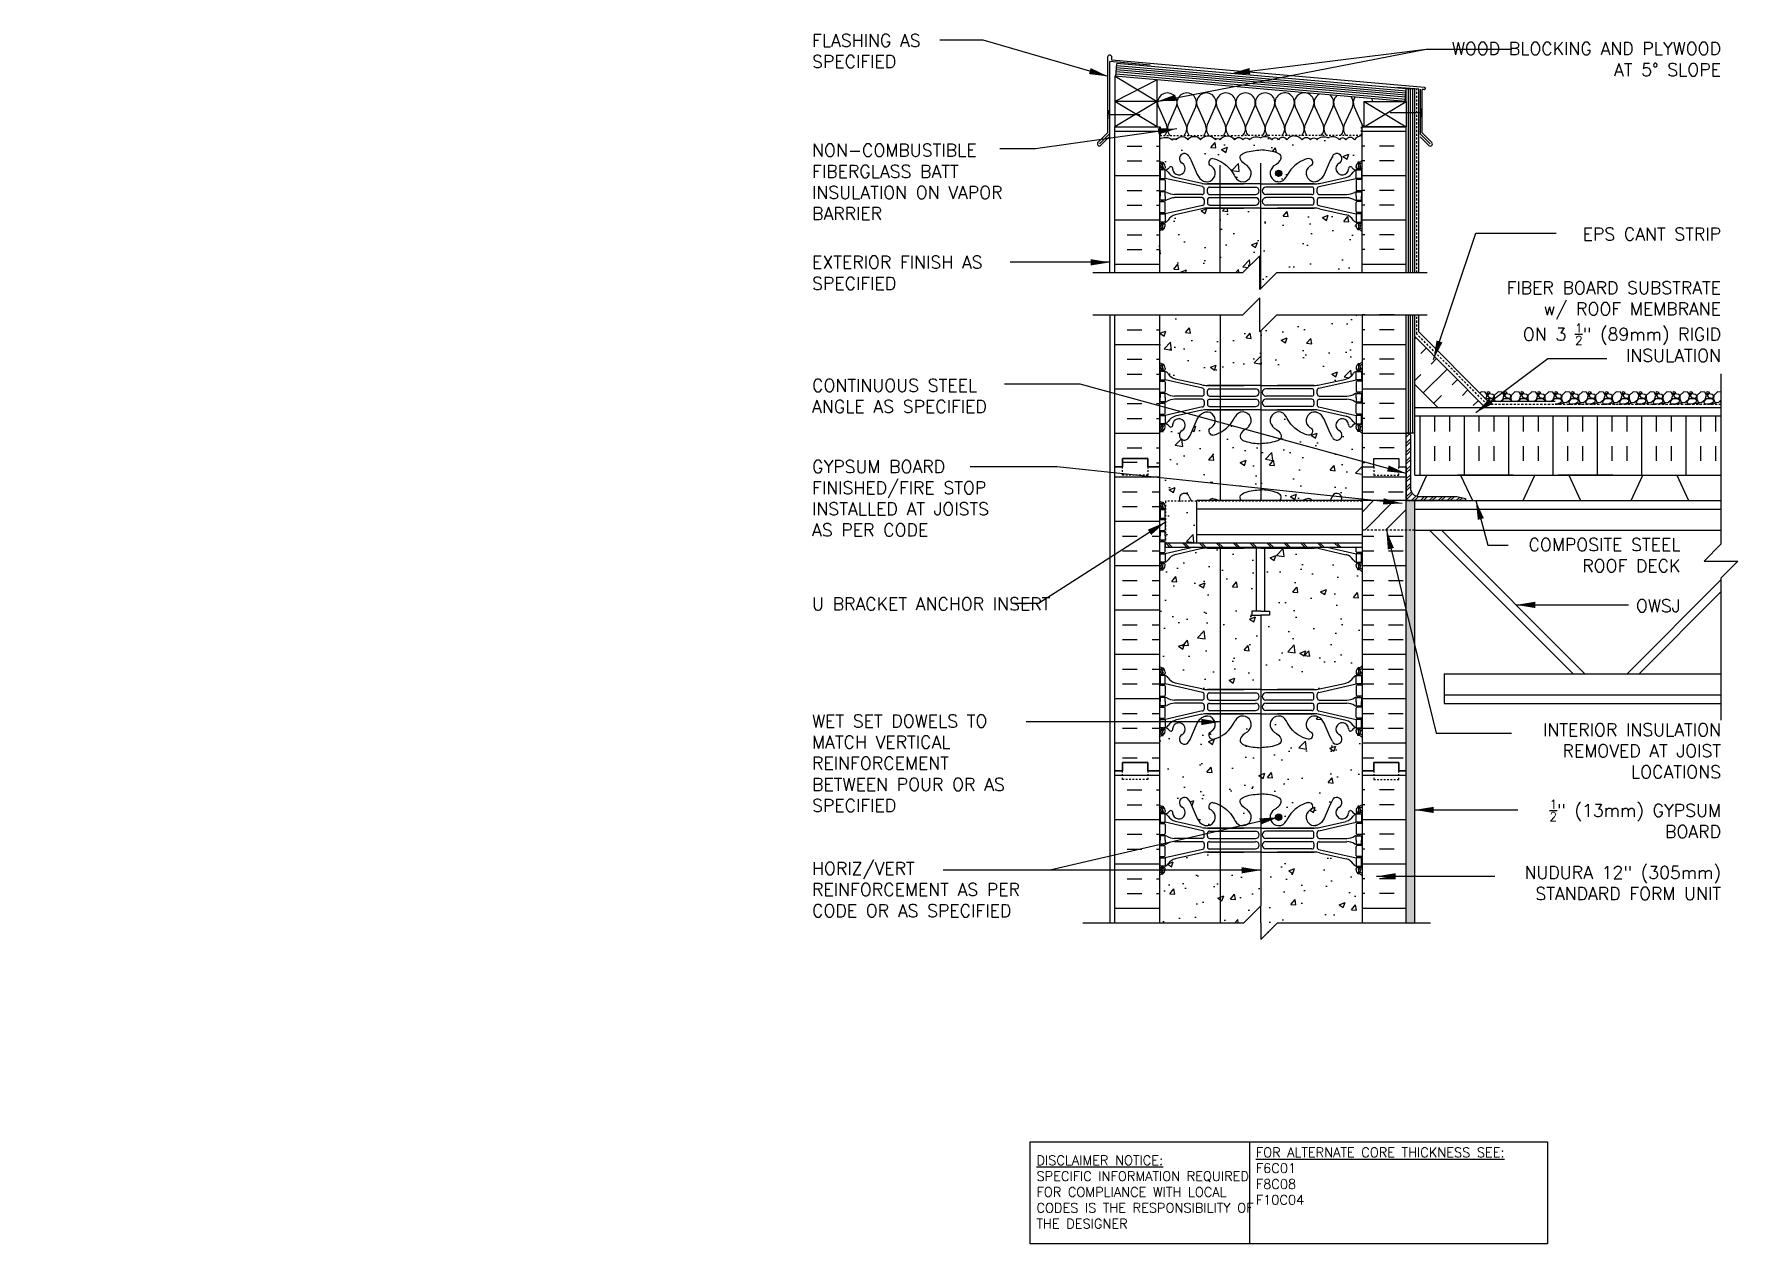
# Model space of a CAD drawing. Header units: inches. Extents: x 386 to 486, y 202 to 274.
import ezdxf

# ---------------------------------------------------------------- set-up
doc = ezdxf.new("R2010")
doc.units = ezdxf.units.IN
doc.header["$LTSCALE"] = 0.5
doc.header["$MEASUREMENT"] = 0
doc.linetypes.add('DASHED2', pattern=[0.375, 0.25, -0.125])
doc.linetypes.add('HIDDEN2', pattern=[0.1875, 0.125, -0.0625])
for name, color, linetype in [('HATCH', 12, 'Continuous'), ('line25', 2, 'Continuous'), ('LINE3', 3, 'Continuous'), ('LINE50', 5, 'Continuous'), ('LINE9', 9, 'Continuous'), ('TEXT', 4, 'Continuous'), ('Web_Edge', 9, 'Continuous')]:
    doc.layers.add(name, color=color, linetype=linetype)
doc.styles.add('DIM', font='romans.shx', dxfattribs={"width": 0.7})
doc.styles.add('ROMANS', font='romans.shx', dxfattribs={"height": 1.125})
doc.styles.get("Standard").update_dxf_attribs({"font": 'romans.shx', "height": 1.125})
doc.dimstyles.new('ext_12', dxfattribs={"dimscale": 12, "dimtxt": 0.09375, "dimasz": 0.09375, "dimexe": 0.09375, "dimexo": 0.0625, "dimgap": 0.0625, "dimtad": 1, "dimdec": 1, "dimzin": 3, "dimdsep": 46, "dimlunit": 4, "dimtxsty": 'DIM', "dimcen": 0.09, "dimdle": 0.09375, "dimclrt": 4, "dimadec": 0, "dimazin": 0, "dimtfac": 1, "dimtdec": 1, "dimtmove": 2, "dimatfit": 3, "dimfxl": 1, "dimfrac": 2, "dimtolj": 1, "dimtzin": 0, "dimarcsym": 0})
pattern_1 = [(50, (0, 0), (3.586301, -0.31376), [0.375, -4.125]), (355, (0, 0), (-0.693757, 3.76096), [0.3, -3.3]), (100.45144, (0.299, -0.026), (2.892544, 3.4472), [0.3187, -3.50571]), (46.1842, (0, 1), (5.336207, -0.827596), [0.5625, -6.1875]), (96.6356, (0.4447, 0.931), (4.67331, 4.870593), [0.47805, -5.25857]), (351.1842, (0, 1), (4.67331, 4.870593), [0.45, -4.95]), (21, (0.5, 0.75), (2.984535, -2.013094), [0.375, -4.125]), (326, (0.5, 0.75), (1.216577, 3.62575), [0.3, -3.3]), (71.45144, (0.7487, 0.5822), (4.201112, 1.612656), [0.3187, -3.50571]), (37.5, (0, 0), (0.0607993, 1.6644693), [0, -3.26, 0, -3.35, 0, -3.3125]), (7.5, (0, 0), (1.3153477, 1.9720586), [0, -1.91, 0, -3.185, 0, -1.2625]), (327.5, (-1.115, 0), (2.6691122, -0.1127744), [0, -1.25, 0, -3.9, 0, -5.175]), (317.5, (-1.615, 0), (2.915931, 0.500525), [0, -1.625, 0, -2.59, 0, -3.675])]

msp = doc.modelspace()

# ---------------------------------------------------------------- texts
at = {"layer": 'TEXT', "char_height": 0.75, "style": 'ROMANS'}
for s, insert, width, attachment_point in [('FLASHING AS \\PSPECIFIED', (431.64, 274), 8.7776, 1), ('\\A1;WOOD BLOCKING AND PLYWOOD \\PAT 5%%D SLOPE', (485.47, 273.52), 17.3954, 3), ('NON-COMBUSTIBLE\\PFIBERGLASS BATT INSULATION ON VAPOR BARRIER', (431.64, 267.5), 12.4405, 1), ('\\A1;EPS CANT STRIP', (485.47, 262.54), 9.5934, 3), ('EXTERIOR FINISH AS SPECIFIED', (431.64, 260.87), 12.4405, 1), ('\\A1;FIBER BOARD SUBSTRATE\\Pw/ ROOF MEMBRANE \\PON 3 {\\H0.7x;\\S1/2;}" (89mm) RIGID \\PINSULATION', (485.47, 259.36), 26.1134, 3), ('CONTINUOUS STEEL ANGLE AS SPECIFIED', (431.64, 252.58), 12.4225, 4), ('\\A1;{\\C4;GYPSUM BOARD FINISHED/FIRE STOP INSTALLED AT JOISTS AS PER CODE}', (431.64, 248.77), 12.4405, 1), ('\\A1;COMPOSITE STEEL ROOF DECK', (483.07, 244.15), 10.9081, 3), ('U BRACKET ANCHOR INSERT', (431.64, 240.64), 13.685, 1), ('\\A1;OWSJ', (483.07, 240.53), 9.5934, 3), ('\\A1;{\\C4;WET SET DOWELS TO MATCH VERTICAL REINFORCEMENT BETWEEN POUR OR AS SPECIFIED}', (431.64, 233.71), 12.4405, 1), ('\\A1;INTERIOR INSULATION REMOVED AT JOIST LOCATIONS', (485.47, 231.57), 12.2272, 6), ('\\A1;{\\H0.7x;\\S1/2;}" (13mm) GYPSUM \\PBOARD', (485.47, 228.67), 17.2174, 3), ('HORIZ/VERT REINFORCEMENT AS PER CODE OR AS SPECIFIED', (431.64, 224.98), 14.6513, 1), ('NUDURA 12" (305mm) STANDARD FORM UNIT', (485.47, 224.74), 17.2174, 3)]:
    msp.add_mtext(s, dxfattribs=dict(at, insert=insert, width=width, attachment_point=attachment_point))
at = {"layer": 'TEXT', "char_height": 0.5625, "attachment_point": 4}
for s, insert, width in [('{\\LFOR ALTERNATE CORE THICKNESS SEE:\\P}F6C01\\PF8C08\\PF10C04', (457.92, 206.39), 23.333), ('{\\LDISCLAIMER NOTICE:}\\PSPECIFIC INFORMATION REQUIRED FOR COMPLIANCE WITH LOCAL CODES IS THE RESPONSIBILITY OF THE DESIGNER', (444.93, 205.45), 14.0024)]:
    msp.add_mtext(s, dxfattribs=dict(at, insert=insert, width=width))

# ---------------------------------------------------------------- hatches: boundary and pattern name
at = {"layer": 'HATCH'}
h = msp.add_hatch(dxfattribs=at)
h.set_pattern_fill('INSUL', color=256, scale=7, style=0)
h.set_pattern_definition([(0, (-2473.9538, -146.501), (0, 2.625), []), (0, (-2473.9538, -145.626), (0, 2.625), [0.875, -0.875]), (0, (-2473.9538, -144.751), (0, 2.625), [0.875, -0.875])])
h.paths.add_polyline_path([(449.58, 259.88), (452.21, 259.88), (452.21, 268.51), (451.52, 268.51), (451.52, 269.01), (450.02, 269.01), (450.02, 268.51), (449.58, 268.51)])
h = msp.add_hatch(dxfattribs=at)
h.set_pattern_fill('INSUL', color=256, scale=7, style=0)
h.set_pattern_definition([(180, (3390.3694, -146.501), (0, 2.625), []), (180, (3390.3694, -145.626), (0, 2.625), [0.875, -0.875]), (180, (3390.3694, -144.751), (0, 2.625), [0.875, -0.875])])
h.paths.add_polyline_path([(464.21, 259.88), (466.83, 259.88), (466.83, 268.51), (466.4, 268.51), (466.4, 269.01), (464.9, 269.01), (464.9, 268.51), (464.21, 268.51)])
h = msp.add_hatch(dxfattribs=at)
h.set_pattern_fill('AR-CONC', color=256, scale=0.5)
h.set_pattern_definition(pattern_1)
edge = h.paths.add_edge_path()
edge.add_arc((464.18, 267.46), 0.517, 86.8807, 145)
edge.add_arc((463.51, 267.58), 0.305, 35, 145)
edge.add_arc((463.06, 267.62), 0.236, 35, 145)
edge.add_arc((462.47, 267.37), 0.554, 43.7294, 118.173)
edge.add_arc((461.95, 267.37), 0.554, 61.827, 136.2706)
edge.add_arc((461.35, 267.62), 0.236, 35, 145)
edge.add_arc((460.91, 267.58), 0.305, 35, 145)
edge.add_arc((460.24, 267.46), 0.517, 35, 93.1193)
edge.add_arc((460.18, 267.46), 0.517, 86.8807, 145)
edge.add_arc((459.51, 267.58), 0.305, 35, 145)
edge.add_arc((459.06, 267.62), 0.236, 35, 145)
edge.add_arc((458.47, 267.37), 0.554, 43.7294, 118.173)
edge.add_arc((457.95, 267.37), 0.554, 61.827, 136.2706)
edge.add_arc((457.35, 267.62), 0.236, 35, 145)
edge.add_arc((456.91, 267.58), 0.305, 35, 145)
edge.add_arc((456.24, 267.46), 0.517, 35, 145)
edge.add_arc((455.67, 267.66), 0.172, 35, 145)
edge.add_arc((455.08, 267.44), 0.546, 35, 145)
edge.add_arc((454.27, 267.5), 0.451, 35, 145)
edge.add_arc((453.55, 267.51), 0.423, 35, 145)
edge.add_arc((453.09, 267.68), 0.135, 35, 145)
edge.add_arc((452.58, 267.23), 0.665, 52.4676, 123.7755)
edge.add_line((452.21, 267.78), (452.21, 266.51))
edge.add_arc((452.55, 266.87), 0.5, 226.2109, 246.4218)
edge.add_line((452.35, 266.41), (452.44, 266.41))
edge.add_line((452.44, 266.41), (452.44, 266.37))
edge.add_arc((452.3, 266.16), 0.25, 0, 55.9442, ccw=False)
edge.add_line((452.55, 266.16), (452.55, 266.09))
edge.add_arc((452.49, 266.09), 0.0625, -90, 0, ccw=False)
edge.add_line((452.49, 266.03), (452.44, 266.03))
edge.add_line((452.44, 266.03), (452.44, 265.96))
edge.add_line((452.44, 265.96), (452.55, 265.96))
edge.add_arc((452.51, 266.31), 0.352, 276.1291, 321.5331)
edge.add_arc((452.89, 266.04), 0.113, -12.1844, 154.0569, ccw=False)
edge.add_arc((453.37, 266.04), 0.375, 182.9237, 419.8675)
edge.add_arc((453.69, 266.63), 0.3, 27.597, 243.9425, ccw=False)
edge.add_spline(control_points=[(453.96, 266.77), (454.05, 266.6), (454.3, 266.11), (454.49, 265.43), (454.82, 265.3)], knot_values=[0, 0, 0, 0, 0.579211, 1.703896, 1.703896, 1.703896, 1.703896], degree=3, periodic=0)
edge.add_spline(control_points=[(454.82, 265.3), (454.87, 265.28), (454.92, 265.27), (454.98, 265.26)], knot_values=[1.703896, 1.703896, 1.703896, 1.703896, 1.875321, 1.875321, 1.875321, 1.875321], degree=3, periodic=0)
edge.add_arc((455.02, 265.76), 0.5, 265.2926, 431.7937)
edge.add_arc((455.37, 266.39), 0.242, 90, 218.2327, ccw=False)
edge.add_spline(control_points=[(455.37, 266.63), (455.49, 266.63), (456.31, 266.28), (456.55, 265.83), (456.69, 265.55)], knot_values=[0.038125, 0.038125, 0.038125, 0.038125, 0.320663, 1.237398, 1.237398, 1.237398, 1.237398], degree=3, periodic=0)
edge.add_spline(control_points=[(456.7, 265.53), (456.7, 265.54), (456.69, 265.54), (456.69, 265.55)], knot_values=[1.237398, 1.237398, 1.237398, 1.237398, 1.258119, 1.258119, 1.258119, 1.258119], degree=3, periodic=0)
edge.add_arc((457.15, 265.76), 0.5, 208.0183, 404.1875)
edge.add_spline(control_points=[(457.5, 266.11), (457.4, 266.27), (457.04, 266.36), (456.96, 266.86), (457.51, 267.09), (457.91, 267.12), (458.21, 267.14)], knot_values=[0.229407, 0.229407, 0.229407, 0.229407, 0.844432, 1.128849, 1.464331, 2.389004, 2.389004, 2.389004, 2.389004], degree=3, periodic=0)
edge.add_spline(control_points=[(458.21, 267.14), (458.5, 267.12), (458.91, 267.09), (459.46, 266.86), (459.38, 266.36), (459.02, 266.27), (458.91, 266.11)], knot_values=[0.229407, 0.229407, 0.229407, 0.229407, 1.15408, 1.489562, 1.773979, 2.389004, 2.389004, 2.389004, 2.389004], degree=3, periodic=0)
edge.add_arc((459.27, 265.76), 0.5, 135.8125, 331.9817)
edge.add_spline(control_points=[(459.71, 265.53), (459.72, 265.54), (459.72, 265.54), (459.72, 265.55)], knot_values=[1.237398, 1.237398, 1.237398, 1.237398, 1.258119, 1.258119, 1.258119, 1.258119], degree=3, periodic=0)
edge.add_spline(control_points=[(459.72, 265.55), (459.86, 265.83), (460.11, 266.28), (460.93, 266.63), (461.05, 266.63)], knot_values=[0.038125, 0.038125, 0.038125, 0.038125, 0.95486, 1.237398, 1.237398, 1.237398, 1.237398], degree=3, periodic=0)
edge.add_arc((461.05, 266.39), 0.242, -38.2327, 90, ccw=False)
edge.add_arc((461.4, 265.76), 0.5, 108.2063, 274.7074)
edge.add_spline(control_points=[(461.44, 265.26), (461.49, 265.27), (461.55, 265.28), (461.6, 265.3)], knot_values=[1.703896, 1.703896, 1.703896, 1.703896, 1.875321, 1.875321, 1.875321, 1.875321], degree=3, periodic=0)
edge.add_spline(control_points=[(461.6, 265.3), (461.92, 265.43), (462.12, 266.11), (462.37, 266.6), (462.46, 266.77)], knot_values=[0, 0, 0, 0, 1.124685, 1.703896, 1.703896, 1.703896, 1.703896], degree=3, periodic=0)
edge.add_arc((462.72, 266.63), 0.3, -63.9425, 153.0565, ccw=False)
edge.add_arc((463.04, 266.04), 0.375, 120.1325, 357.0763)
edge.add_arc((463.53, 266.04), 0.113, 25.9431, 192.1844, ccw=False)
edge.add_arc((463.9, 266.31), 0.352, 218.4669, 263.8709)
edge.add_line((463.87, 265.96), (463.97, 265.96))
edge.add_line((463.97, 265.96), (463.97, 266.03))
edge.add_line((463.97, 266.03), (463.92, 266.03))
edge.add_arc((463.92, 266.09), 0.0625, 180, 270, ccw=False)
edge.add_line((463.86, 266.09), (463.86, 266.16))
edge.add_arc((464.11, 266.16), 0.25, 124.0558, 180, ccw=False)
edge.add_line((463.97, 266.37), (463.97, 266.41))
edge.add_line((463.97, 266.41), (464.06, 266.41))
edge.add_arc((463.86, 266.87), 0.5, 293.5782, 313.7891)
edge.add_line((464.21, 266.51), (464.21, 267.97))
h = msp.add_hatch(dxfattribs=at)
h.set_pattern_fill('AR-CONC', color=256, scale=0.5)
h.set_pattern_definition(pattern_1)
h.paths.add_polyline_path([(464.21, 262.32, 0.088416), (464.06, 262.41), (463.97, 262.41), (463.97, 262.46, -0.249069), (463.86, 262.66), (463.86, 262.73, -0.414214), (463.92, 262.79), (463.97, 262.79), (463.97, 262.86), (463.87, 262.86, -0.168672), (463.68, 263.01, 0.17445), (463.27, 263.31), (461.69, 263.66, 0.054974), (461.37, 263.7), (458.21, 263.7), (455.05, 263.7, 0.054974), (454.72, 263.66), (453.14, 263.31, 0.17445), (452.73, 263.01, -0.168672), (452.55, 262.86), (452.44, 262.86), (452.44, 262.79), (452.49, 262.79, -0.414214), (452.55, 262.73), (452.55, 262.66, -0.249069), (452.44, 262.46), (452.44, 262.41), (452.35, 262.41, 0.088416), (452.21, 262.32), (452.21, 259.88), (457.16, 259.88), (458.16, 260.88), (458.16, 258.88), (459.16, 259.88), (464.21, 259.88)])
h.paths.add_polyline_path([(454.43, 246.34), (452.57, 246.34), (452.57, 243.88), (454.43, 243.88)])
h.paths.add_polyline_path([(457.96, 243.57), (455.05, 243.57, 0.054974), (454.72, 243.54), (453.14, 243.18, 0.17445), (452.73, 242.89, -0.168672), (452.55, 242.74), (452.44, 242.74), (452.44, 242.67), (452.49, 242.67, -0.414214), (452.55, 242.6), (452.55, 242.54, -0.249069), (452.44, 242.33), (452.44, 242.29), (452.35, 242.29, 0.088416), (452.21, 242.19), (452.21, 236.58, 0.088416), (452.35, 236.48), (452.44, 236.48), (452.44, 236.44, -0.249069), (452.55, 236.23), (452.55, 236.16, -0.414214), (452.49, 236.1), (452.44, 236.1), (452.44, 236.03), (452.55, 236.03, -0.168672), (452.73, 235.88, 0.17445), (453.14, 235.58), (454.72, 235.23, 0.054974), (455.05, 235.2), (458.21, 235.2), (461.37, 235.2, 0.054974), (461.69, 235.23), (463.27, 235.58, 0.17445), (463.68, 235.88, -0.168672), (463.87, 236.03), (463.97, 236.03), (463.97, 236.1), (463.92, 236.1, -0.414214), (463.86, 236.16), (463.86, 236.23, -0.249069), (463.97, 236.44), (463.97, 236.48), (464.06, 236.48, 0.088416), (464.21, 236.58), (464.21, 242.19, 0.088416), (464.06, 242.29), (463.97, 242.29), (463.97, 242.33, -0.249069), (463.86, 242.54), (463.86, 242.6, -0.414214), (463.92, 242.67), (463.97, 242.67), (463.97, 242.74), (463.87, 242.74, -0.168672), (463.68, 242.89, 0.17445), (463.27, 243.18), (461.69, 243.54, 0.054974), (461.37, 243.57), (458.46, 243.57), (458.46, 239.83), (458.74, 239.83), (458.74, 239.6), (458.48, 239.6), (458.21, 239.6), (457.68, 239.6), (457.68, 239.83), (457.96, 239.83)])
h.paths.add_polyline_path([(463.27, 225.18), (461.69, 225.54, 0.054974), (461.37, 225.57), (458.21, 225.57), (455.05, 225.57, 0.054974), (454.72, 225.54), (453.14, 225.18, 0.17445), (452.73, 224.89, -0.168672), (452.55, 224.74), (452.44, 224.74), (452.44, 224.67), (452.49, 224.67, -0.414214), (452.55, 224.6), (452.55, 224.54, -0.249069), (452.44, 224.33), (452.44, 224.29), (452.35, 224.29, 0.088416), (452.21, 224.19), (452.21, 221.39), (457.21, 221.39), (458.21, 222.39), (458.21, 221.39), (458.21, 220.39), (459.21, 221.39), (464.21, 221.39), (464.21, 224.19, 0.088416), (464.06, 224.29), (463.97, 224.29), (463.97, 224.33, -0.249069), (463.86, 224.54), (463.86, 224.6, -0.414214), (463.92, 224.67), (463.97, 224.67), (463.97, 224.74), (463.87, 224.74, -0.168672), (463.68, 224.89, 0.17445)])
h = msp.add_hatch(dxfattribs=at)
h.set_pattern_fill('AR-CONC', color=256, scale=0.5)
h.set_pattern_definition(pattern_1)
h.paths.add_polyline_path([(464.21, 257.38), (459.16, 257.38), (458.16, 256.38), (458.16, 258.38), (457.16, 257.38), (452.21, 257.38), (452.21, 254.58, 0.088416), (452.35, 254.48), (452.44, 254.48), (452.44, 254.44, -0.249069), (452.55, 254.23), (452.55, 254.16, -0.414214), (452.49, 254.1), (452.44, 254.1), (452.44, 254.03), (452.55, 254.03, -0.155529), (452.72, 253.9, 0.180914), (453.14, 253.58), (454.72, 253.23, 0.054974), (455.05, 253.2), (458.21, 253.2), (461.37, 253.2, 0.054974), (461.69, 253.23), (463.27, 253.58, 0.180914), (463.69, 253.9, -0.155529), (463.87, 254.03), (463.97, 254.03), (463.97, 254.1), (463.92, 254.1, -0.414214), (463.86, 254.16), (463.86, 254.23, -0.249069), (463.97, 254.44), (463.97, 254.48), (464.06, 254.48, 0.088416), (464.21, 254.58)])
h = msp.add_hatch(dxfattribs=at)
h.set_pattern_fill('INSUL', color=256, scale=7, style=0)
h.set_pattern_definition([(0, (-2473.9538, -148.626), (0, 2.625), []), (0, (-2473.9538, -147.751), (0, 2.625), [0.875, -0.875]), (0, (-2473.9538, -146.876), (0, 2.625), [0.875, -0.875])])
h.paths.add_polyline_path([(452.21, 257.38), (449.58, 257.38), (449.58, 248.38), (450.02, 248.38), (450.02, 248.88), (451.52, 248.88), (451.52, 248.38), (452.21, 248.38)])
h = msp.add_hatch(dxfattribs=at)
h.set_pattern_fill('INSUL', color=256, scale=7, style=0)
h.set_pattern_definition([(180, (3390.3694, -148.626), (0, 2.625), []), (180, (3390.3694, -147.751), (0, 2.625), [0.875, -0.875]), (180, (3390.3694, -146.876), (0, 2.625), [0.875, -0.875])])
h.paths.add_polyline_path([(466.83, 257.38), (464.21, 257.38), (464.21, 248.38), (464.9, 248.38), (464.9, 248.88), (466.4, 248.88), (466.4, 248.38), (466.83, 248.38)])
h = msp.add_hatch(dxfattribs=at)
h.set_pattern_fill('INSUL', color=256, scale=7, angle=45, style=0)
h.set_pattern_definition([(45, (360.0297, 92.9824), (-1.856155, 1.856155), []), (45, (359.411, 93.601), (-1.856155, 1.856155), [0.875, -0.875]), (45, (358.7922, 94.2198), (-1.856155, 1.856155), [0.875, -0.875])])
h.paths.add_polyline_path([(468.58, 252.01), (471.41, 252.01), (467.33, 256.09), (467.33, 253.26)])
h = msp.add_hatch(dxfattribs=at)
h.set_pattern_fill('AR-CONC', color=256, scale=0.5)
h.set_pattern_definition(pattern_1)
edge = h.paths.add_edge_path()
edge.add_arc((463.86, 250.02), 0.5, 46.2109, 66.4218)
edge.add_line((464.06, 250.48), (463.97, 250.48))
edge.add_line((463.97, 250.48), (463.97, 250.52))
edge.add_arc((464.11, 250.73), 0.25, 180, 235.9442, ccw=False)
edge.add_line((463.86, 250.73), (463.86, 250.8))
edge.add_arc((463.92, 250.8), 0.0625, 90, 180, ccw=False)
edge.add_line((463.92, 250.86), (463.97, 250.86))
edge.add_line((463.97, 250.86), (463.97, 250.93))
edge.add_line((463.97, 250.93), (463.87, 250.93))
edge.add_arc((463.9, 250.58), 0.352, 96.1291, 141.5331)
edge.add_arc((463.53, 250.85), 0.113, 167.8156, 334.0569, ccw=False)
edge.add_arc((463.04, 250.85), 0.375, 2.9237, 239.8675)
edge.add_arc((462.72, 250.26), 0.3, -152.403, 63.9425, ccw=False)
edge.add_spline(control_points=[(462.46, 250.12), (462.37, 250.29), (462.12, 250.78), (461.92, 251.46), (461.6, 251.59)], knot_values=[0, 0, 0, 0, 0.579211, 1.703896, 1.703896, 1.703896, 1.703896], degree=3, periodic=0)
edge.add_spline(control_points=[(461.6, 251.59), (461.55, 251.61), (461.49, 251.62), (461.44, 251.63)], knot_values=[1.703896, 1.703896, 1.703896, 1.703896, 1.875321, 1.875321, 1.875321, 1.875321], degree=3, periodic=0)
edge.add_arc((461.4, 251.13), 0.5, 85.2926, 251.7937)
edge.add_arc((461.05, 250.51), 0.242, -90, 38.2327, ccw=False)
edge.add_spline(control_points=[(461.05, 250.26), (460.93, 250.26), (460.11, 250.61), (459.86, 251.06), (459.72, 251.34)], knot_values=[0.038125, 0.038125, 0.038125, 0.038125, 0.320663, 1.237398, 1.237398, 1.237398, 1.237398], degree=3, periodic=0)
edge.add_arc((459.27, 251.13), 0.5, 24.819, 224.1875)
edge.add_spline(control_points=[(458.91, 250.78), (459.02, 250.62), (459.38, 250.53), (459.46, 250.03), (458.91, 249.8), (458.5, 249.77), (458.21, 249.75)], knot_values=[0.229407, 0.229407, 0.229407, 0.229407, 0.844432, 1.128849, 1.464331, 2.389004, 2.389004, 2.389004, 2.389004], degree=3, periodic=0)
edge.add_spline(control_points=[(458.21, 249.75), (457.91, 249.77), (457.51, 249.8), (456.96, 250.03), (457.04, 250.53), (457.4, 250.62), (457.5, 250.78)], knot_values=[0.229407, 0.229407, 0.229407, 0.229407, 1.15408, 1.489562, 1.773979, 2.389004, 2.389004, 2.389004, 2.389004], degree=3, periodic=0)
edge.add_arc((457.15, 251.13), 0.5, 315.8125, 515.181)
edge.add_spline(control_points=[(456.69, 251.34), (456.55, 251.06), (456.31, 250.61), (455.49, 250.26), (455.37, 250.26)], knot_values=[0.038125, 0.038125, 0.038125, 0.038125, 0.95486, 1.237398, 1.237398, 1.237398, 1.237398], degree=3, periodic=0)
edge.add_arc((455.37, 250.51), 0.242, 141.7673, 270, ccw=False)
edge.add_arc((455.02, 251.13), 0.5, 288.2063, 454.7074)
edge.add_spline(control_points=[(454.98, 251.63), (454.92, 251.62), (454.87, 251.61), (454.82, 251.59)], knot_values=[1.703896, 1.703896, 1.703896, 1.703896, 1.875321, 1.875321, 1.875321, 1.875321], degree=3, periodic=0)
edge.add_spline(control_points=[(454.82, 251.59), (454.49, 251.46), (454.3, 250.78), (454.05, 250.29), (453.96, 250.12)], knot_values=[0, 0, 0, 0, 1.124685, 1.703896, 1.703896, 1.703896, 1.703896], degree=3, periodic=0)
edge.add_arc((453.69, 250.26), 0.3, 116.0575, 333.031, ccw=False)
edge.add_arc((453.37, 250.85), 0.375, 300.1325, 537.0763)
edge.add_arc((452.89, 250.85), 0.113, -154.0569, 12.1844, ccw=False)
edge.add_arc((452.51, 250.58), 0.352, 38.4669, 83.8709)
edge.add_line((452.55, 250.93), (452.44, 250.93))
edge.add_line((452.44, 250.93), (452.44, 250.86))
edge.add_line((452.44, 250.86), (452.49, 250.86))
edge.add_arc((452.49, 250.8), 0.0625, 0, 90, ccw=False)
edge.add_line((452.55, 250.8), (452.55, 250.73))
edge.add_arc((452.3, 250.73), 0.25, 304.0558, 360, ccw=False)
edge.add_line((452.44, 250.52), (452.44, 250.48))
edge.add_line((452.44, 250.48), (452.35, 250.48))
edge.add_arc((452.55, 250.02), 0.5, 113.5782, 133.7891)
edge.add_line((452.21, 250.38), (452.21, 248.38))
edge.add_line((452.21, 248.38), (452.21, 246.38))
edge.add_arc((452.55, 246.74), 0.5, 226.2109, 246.4218)
edge.add_line((452.35, 246.29), (452.44, 246.29))
edge.add_line((452.44, 246.29), (452.44, 246.24))
edge.add_arc((452.3, 246.04), 0.25, 0, 55.9442, ccw=False)
edge.add_line((452.55, 246.04), (452.55, 245.97))
edge.add_arc((452.49, 245.97), 0.0625, -90, 0, ccw=False)
edge.add_line((452.49, 245.91), (452.44, 245.91))
edge.add_line((452.44, 245.91), (452.44, 245.84))
edge.add_line((452.44, 245.84), (452.55, 245.84))
edge.add_arc((452.51, 246.19), 0.352, 276.1291, 280.0724)
edge.add_line((452.57, 245.84), (452.57, 246.34))
edge.add_line((452.57, 246.34), (453.45, 246.34))
edge.add_arc((453.69, 246.51), 0.3, 27.597, 214.8558, ccw=False)
edge.add_spline(control_points=[(453.96, 246.65), (454.01, 246.54), (454.06, 246.44), (454.12, 246.34)], knot_values=[0, 0, 0, 0, 0.353716, 0.353716, 0.353716, 0.353716], degree=3, periodic=0)
edge.add_line((454.12, 246.34), (454.43, 246.34))
edge.add_line((454.43, 246.34), (454.43, 246.38))
edge.add_line((454.43, 246.38), (455.16, 246.38))
edge.add_arc((455.37, 246.26), 0.242, 90, 149.457, ccw=False)
edge.add_spline(control_points=[(455.37, 246.5), (455.46, 246.5), (455.61, 246.45), (455.75, 246.38)], knot_values=[0.038125, 0.038125, 0.038125, 0.038125, 0.26609, 0.26609, 0.26609, 0.26609], degree=3, periodic=0)
edge.add_line((455.75, 246.38), (457.05, 246.38))
edge.add_spline(control_points=[(457.05, 246.38), (457.05, 246.39), (457, 246.48), (456.96, 246.73), (457.51, 246.97), (457.91, 247), (458.21, 247.02)], knot_values=[0.828836, 0.828836, 0.828836, 0.828836, 0.844432, 1.128849, 1.464331, 2.389004, 2.389004, 2.389004, 2.389004], degree=3, periodic=0)
edge.add_spline(control_points=[(458.21, 247.02), (458.5, 247), (458.91, 246.97), (459.46, 246.73), (459.42, 246.48), (459.36, 246.39), (459.36, 246.38)], knot_values=[0.828836, 0.828836, 0.828836, 0.828836, 1.753509, 2.088991, 2.373408, 2.389004, 2.389004, 2.389004, 2.389004], degree=3, periodic=0)
edge.add_line((459.36, 246.38), (460.67, 246.38))
edge.add_spline(control_points=[(460.67, 246.38), (460.81, 246.45), (460.95, 246.5), (461.05, 246.5)], knot_values=[0.038125, 0.038125, 0.038125, 0.038125, 0.26609, 0.26609, 0.26609, 0.26609], degree=3, periodic=0)
edge.add_arc((461.05, 246.26), 0.242, 30.543, 90, ccw=False)
edge.add_line((461.26, 246.38), (462.32, 246.38))
edge.add_spline(control_points=[(462.32, 246.38), (462.37, 246.47), (462.41, 246.56), (462.46, 246.65)], knot_values=[0, 0, 0, 0, 0.301035, 0.301035, 0.301035, 0.301035], degree=3, periodic=0)
edge.add_arc((462.72, 246.51), 0.3, -24.4232, 153.0906, ccw=False)
edge.add_line((462.99, 246.38), (464.21, 246.38))
edge.add_line((464.21, 246.38), (464.21, 250.38))
h = msp.add_hatch(dxfattribs=at)
h.set_pattern_fill('INSUL', color=256, scale=7, angle=90, style=0)
h.set_pattern_definition([(90, (360.0297, 92.9824), (-2.625, 2e-16), []), (90, (359.1547, 92.9824), (-2.625, 2e-16), [0.875, -0.875]), (90, (358.2797, 92.9824), (-2.625, 2e-16), [0.875, -0.875])])
h.paths.add_polyline_path([(467.33, 251.38), (467.33, 247.88), (485.47, 247.88), (485.47, 251.38)])
h = msp.add_hatch(dxfattribs=at)
h.set_pattern_fill('ANSI32', color=256, style=0)
h.set_pattern_definition([(45, (347.81414, -8.70455), (-0.26516504, 0.26516504), []), (45, (347.99092, -8.70455), (-0.26516504, 0.26516504), [])])
h.paths.add_polyline_path([(467.08, 247.13), (467.08, 250.26, 0.414214), (466.96, 250.38), (466.83, 250.38), (466.83, 246.38), (470.33, 246.38), (470.33, 246.51), (469.83, 246.63), (467.58, 246.63, -0.414214)])
h = msp.add_hatch(dxfattribs=at)
h.set_pattern_fill('INSUL', color=256, scale=7, style=0)
h.set_pattern_definition([(0, (465.7751, 237.284), (0, 2.625), []), (0, (465.7751, 238.159), (0, 2.625), [0.875, -0.875]), (0, (465.7751, 239.034), (0, 2.625), [0.875, -0.875])])
h.paths.add_polyline_path([(466.83, 244.63), (464.21, 244.63), (464.21, 230.38), (464.9, 230.38), (464.9, 230.88), (466.4, 230.88), (466.4, 230.38), (466.83, 230.38)])
h.paths.add_polyline_path([(466.83, 248.38), (466.4, 248.38), (466.4, 247.88), (464.9, 247.88), (464.9, 248.38), (464.21, 248.38), (464.21, 246.38), (466.83, 246.38)])
h.paths.add_polyline_path([(449.58, 230.38), (450.02, 230.38), (450.02, 230.88), (451.52, 230.88), (451.52, 230.38), (452.21, 230.38), (452.21, 248.38), (451.52, 248.38), (451.52, 248.88), (450.02, 248.88), (450.02, 248.38), (449.58, 248.38)])
h = msp.add_hatch(dxfattribs=at)
h.set_pattern_fill('ANSI31', color=256, scale=7, style=0)
h.set_pattern_definition([(45, (387.1005, 51.0415), (-0.6187184, 0.6187184), [])])
h.paths.add_polyline_path([(466.83, 245.88), (464.21, 245.88), (464.21, 244.63), (466.83, 244.63)])
h.paths.add_polyline_path([(466.83, 246.38), (464.33, 246.38), (464.21, 246.38), (464.21, 245.88), (466.83, 245.88)])
h = msp.add_hatch(dxfattribs=at)
h.set_pattern_fill('AR-SAND', color=256, scale=0.25, style=0)
h.set_pattern_definition([(37.5, (291.8273, -18.06655), (-0.01574834, 0.48170594), [0, -0.38, 0, -0.425, 0, -0.40625]), (7.5, (291.8273, -18.06655), (0.4424442, 0.7055365), [0, -0.205, 0, -0.3425, 0, -0.13125]), (327.5, (291.5198, -18.06655), (0.77853547, 0.00141476), [0, -0.125, 0, -0.45, 0, -0.5875]), (317.5, (291.5198, -18.06655), (0.7515317, 0.2194189), [0, -0.0625, 0, -0.295, 0, -0.3375])])
h.paths.add_polyline_path([(467.33, 246.38), (466.83, 246.38), (466.83, 230.32), (466.83, 221.32), (467.33, 221.32)])
h = msp.add_hatch(dxfattribs=at)
h.set_pattern_fill('AR-CONC', color=256, scale=0.5, style=0)
h.set_pattern_definition([(50, (0, 0), (3.5863, -0.31376), [0.375, -4.125]), (355, (0, 0), (-0.693757, 3.76096), [0.3, -3.3]), (100.4514, (0.299, -0.026), (2.892547, 3.447198), [0.3187, -3.50571]), (46.1842, (0, 1), (5.336205, -0.827595), [0.5625, -6.1875]), (96.6356, (0.4447, 0.931), (4.673314, 4.87059), [0.47805, -5.258565]), (351.1842, (0, 1), (4.67331, 4.87059), [0.45, -4.95]), (21, (0.5, 0.75), (2.984535, -2.013094), [0.375, -4.125]), (326, (0.5, 0.75), (1.216577, 3.62575), [0.3, -3.3]), (71.4514, (0.7487, 0.5822), (4.201113, 1.612652), [0.3187, -3.50571]), (37.5, (0, 0), (0.0607993, 1.6644693), [0, -3.26, 0, -3.35, 0, -3.3125]), (7.5, (0, 0), (1.315348, 1.9720586), [0, -1.91, 0, -3.185, 0, -1.2625]), (327.5, (-1.115, 0), (2.669112, -0.1127744), [0, -1.25, 0, -3.9, 0, -5.175]), (317.5, (-1.615, 0), (2.915931, 0.500525), [0, -1.625, 0, -2.59, 0, -3.675])])
h.paths.add_polyline_path([(386.03, 238.51), (385.85, 238.43, 0.291097), (385.56, 237.97), (385.56, 237.87), (385.56, 237.84, 0.394055), (386.03, 237.35)])
h = msp.add_hatch(dxfattribs=at)
h.set_pattern_fill('AR-CONC', color=256, scale=0.5)
h.set_pattern_definition(pattern_1)
edge = h.paths.add_edge_path()
edge.add_arc((463.86, 232.02), 0.5, 46.2109, 66.4218)
edge.add_line((464.06, 232.48), (463.97, 232.48))
edge.add_line((463.97, 232.48), (463.97, 232.52))
edge.add_arc((464.11, 232.73), 0.25, 180, 235.9442, ccw=False)
edge.add_line((463.86, 232.73), (463.86, 232.8))
edge.add_arc((463.92, 232.8), 0.0625, 90, 180, ccw=False)
edge.add_line((463.92, 232.86), (463.97, 232.86))
edge.add_line((463.97, 232.86), (463.97, 232.93))
edge.add_line((463.97, 232.93), (463.87, 232.93))
edge.add_arc((463.9, 232.58), 0.352, 96.1291, 141.5331)
edge.add_arc((463.53, 232.85), 0.113, 167.8156, 334.0569, ccw=False)
edge.add_arc((463.04, 232.85), 0.375, 2.9237, 239.8675)
edge.add_arc((462.72, 232.26), 0.3, -152.403, 63.9425, ccw=False)
edge.add_spline(control_points=[(462.46, 232.12), (462.39, 232.25), (462.32, 232.38), (462.26, 232.52)], knot_values=[0, 0, 0, 0, 0.447744, 0.447744, 0.447744, 0.447744], degree=3, periodic=0)
edge.add_spline(control_points=[(462.26, 232.52), (462.24, 232.56), (462.16, 232.74), (462.09, 232.94), (462.03, 233.08)], knot_values=[0.447744, 0.447744, 0.447744, 0.447744, 0.579211, 1.009728, 1.009728, 1.009728, 1.009728], degree=3, periodic=0)
edge.add_spline(control_points=[(462.03, 233.08), (462.01, 233.11), (461.99, 233.15), (461.98, 233.18)], knot_values=[1.009728, 1.009728, 1.009728, 1.009728, 1.116334, 1.116334, 1.116334, 1.116334], degree=3, periodic=0)
edge.add_spline(control_points=[(461.98, 233.18), (461.96, 233.21), (461.95, 233.23), (461.94, 233.26)], knot_values=[1.116334, 1.116334, 1.116334, 1.116334, 1.201719, 1.201719, 1.201719, 1.201719], degree=3, periodic=0)
edge.add_spline(control_points=[(461.94, 233.26), (461.92, 233.28), (461.91, 233.31), (461.89, 233.33)], knot_values=[1.201719, 1.201719, 1.201719, 1.201719, 1.282554, 1.282554, 1.282554, 1.282554], degree=3, periodic=0)
edge.add_spline(control_points=[(461.89, 233.33), (461.88, 233.34), (461.87, 233.36), (461.86, 233.38)], knot_values=[1.282554, 1.282554, 1.282554, 1.282554, 1.339568, 1.339568, 1.339568, 1.339568], degree=3, periodic=0)
edge.add_spline(control_points=[(461.86, 233.38), (461.85, 233.39), (461.84, 233.4), (461.83, 233.42)], knot_values=[1.339568, 1.339568, 1.339568, 1.339568, 1.393854, 1.393854, 1.393854, 1.393854], degree=3, periodic=0)
edge.add_spline(control_points=[(461.83, 233.42), (461.81, 233.43), (461.8, 233.44), (461.79, 233.46)], knot_values=[1.393854, 1.393854, 1.393854, 1.393854, 1.451471, 1.451471, 1.451471, 1.451471], degree=3, periodic=0)
edge.add_spline(control_points=[(461.79, 233.46), (461.78, 233.47), (461.76, 233.48), (461.75, 233.49)], knot_values=[1.451471, 1.451471, 1.451471, 1.451471, 1.505342, 1.505342, 1.505342, 1.505342], degree=3, periodic=0)
edge.add_spline(control_points=[(461.75, 233.49), (461.74, 233.5), (461.72, 233.52), (461.71, 233.53)], knot_values=[1.505342, 1.505342, 1.505342, 1.505342, 1.563384, 1.563384, 1.563384, 1.563384], degree=3, periodic=0)
edge.add_spline(control_points=[(461.71, 233.53), (461.7, 233.54), (461.68, 233.54), (461.67, 233.55)], knot_values=[1.563384, 1.563384, 1.563384, 1.563384, 1.616944, 1.616944, 1.616944, 1.616944], degree=3, periodic=0)
edge.add_spline(control_points=[(461.67, 233.55), (461.66, 233.56), (461.65, 233.57), (461.63, 233.57)], knot_values=[1.616944, 1.616944, 1.616944, 1.616944, 1.660465, 1.660465, 1.660465, 1.660465], degree=3, periodic=0)
edge.add_spline(control_points=[(461.63, 233.57), (461.62, 233.58), (461.61, 233.58), (461.6, 233.59)], knot_values=[1.660465, 1.660465, 1.660465, 1.660465, 1.69951, 1.69951, 1.69951, 1.69951], degree=3, periodic=0)
edge.add_spline(control_points=[(461.6, 233.59), (461.6, 233.59), (461.6, 233.59), (461.6, 233.59)], knot_values=[1.69951, 1.69951, 1.69951, 1.69951, 1.703896, 1.703896, 1.703896, 1.703896], degree=3, periodic=0)
edge.add_spline(control_points=[(461.6, 233.59), (461.59, 233.59), (461.58, 233.6), (461.57, 233.6)], knot_values=[1.703896, 1.703896, 1.703896, 1.703896, 1.737704, 1.737704, 1.737704, 1.737704], degree=3, periodic=0)
edge.add_spline(control_points=[(461.57, 233.6), (461.55, 233.6), (461.54, 233.61), (461.53, 233.61)], knot_values=[1.737704, 1.737704, 1.737704, 1.737704, 1.78039, 1.78039, 1.78039, 1.78039], degree=3, periodic=0)
edge.add_spline(control_points=[(461.53, 233.61), (461.51, 233.61), (461.5, 233.62), (461.49, 233.62)], knot_values=[1.78039, 1.78039, 1.78039, 1.78039, 1.824512, 1.824512, 1.824512, 1.824512], degree=3, periodic=0)
edge.add_spline(control_points=[(461.49, 233.62), (461.47, 233.62), (461.45, 233.63), (461.44, 233.63)], knot_values=[1.824512, 1.824512, 1.824512, 1.824512, 1.875321, 1.875321, 1.875321, 1.875321], degree=3, periodic=0)
edge.add_arc((461.4, 233.13), 0.5, 85.2926, 251.7937)
edge.add_arc((461.05, 232.51), 0.242, -89.9049, 38.2327, ccw=False)
edge.add_spline(control_points=[(461.05, 232.26), (461.04, 232.26), (461.03, 232.26), (461.02, 232.27)], knot_values=[0.038125, 0.038125, 0.038125, 0.038125, 0.057026, 0.057026, 0.057026, 0.057026], degree=3, periodic=0)
edge.add_spline(control_points=[(461.02, 232.27), (461.02, 232.27), (461.01, 232.27), (461, 232.27)], knot_values=[0.057026, 0.057026, 0.057026, 0.057026, 0.075602, 0.075602, 0.075602, 0.075602], degree=3, periodic=0)
edge.add_spline(control_points=[(461, 232.27), (460.99, 232.27), (460.98, 232.27), (460.97, 232.27)], knot_values=[0.075602, 0.075602, 0.075602, 0.075602, 0.094834, 0.094834, 0.094834, 0.094834], degree=3, periodic=0)
edge.add_spline(control_points=[(460.97, 232.27), (460.94, 232.28), (460.91, 232.29), (460.88, 232.3)], knot_values=[0.094834, 0.094834, 0.094834, 0.094834, 0.151529, 0.151529, 0.151529, 0.151529], degree=3, periodic=0)
edge.add_spline(control_points=[(460.88, 232.3), (460.81, 232.32), (460.74, 232.35), (460.67, 232.38)], knot_values=[0.151529, 0.151529, 0.151529, 0.151529, 0.264927, 0.264927, 0.264927, 0.264927], degree=3, periodic=0)
edge.add_spline(control_points=[(460.67, 232.38), (460.64, 232.4), (460.6, 232.42), (460.55, 232.44), (460.54, 232.45)], knot_values=[0.264927, 0.264927, 0.264927, 0.264927, 0.320663, 0.337943, 0.337943, 0.337943, 0.337943], degree=3, periodic=0)
edge.add_spline(control_points=[(460.54, 232.45), (460.5, 232.47), (460.46, 232.5), (460.42, 232.52)], knot_values=[0.337943, 0.337943, 0.337943, 0.337943, 0.416132, 0.416132, 0.416132, 0.416132], degree=3, periodic=0)
edge.add_spline(control_points=[(460.42, 232.52), (460.39, 232.55), (460.35, 232.57), (460.32, 232.6)], knot_values=[0.416132, 0.416132, 0.416132, 0.416132, 0.48854, 0.48854, 0.48854, 0.48854], degree=3, periodic=0)
edge.add_spline(control_points=[(460.32, 232.6), (460.28, 232.62), (460.25, 232.65), (460.22, 232.67)], knot_values=[0.48854, 0.48854, 0.48854, 0.48854, 0.567328, 0.567328, 0.567328, 0.567328], degree=3, periodic=0)
edge.add_spline(control_points=[(460.22, 232.67), (460.19, 232.7), (460.16, 232.72), (460.14, 232.75)], knot_values=[0.567328, 0.567328, 0.567328, 0.567328, 0.639328, 0.639328, 0.639328, 0.639328], degree=3, periodic=0)
edge.add_spline(control_points=[(460.14, 232.75), (460.11, 232.77), (460.08, 232.8), (460.06, 232.83)], knot_values=[0.639328, 0.639328, 0.639328, 0.639328, 0.718521, 0.718521, 0.718521, 0.718521], degree=3, periodic=0)
edge.add_spline(control_points=[(460.06, 232.83), (460.04, 232.85), (460.02, 232.88), (460, 232.9)], knot_values=[0.718521, 0.718521, 0.718521, 0.718521, 0.789856, 0.789856, 0.789856, 0.789856], degree=3, periodic=0)
edge.add_spline(control_points=[(460, 232.9), (459.97, 232.93), (459.95, 232.95), (459.93, 232.98)], knot_values=[0.789856, 0.789856, 0.789856, 0.789856, 0.869703, 0.869703, 0.869703, 0.869703], degree=3, periodic=0)
edge.add_spline(control_points=[(459.93, 232.98), (459.91, 233.01), (459.89, 233.04), (459.88, 233.07)], knot_values=[0.869703, 0.869703, 0.869703, 0.869703, 0.95312, 0.95312, 0.95312, 0.95312], degree=3, periodic=0)
edge.add_spline(control_points=[(459.88, 233.07), (459.85, 233.11), (459.82, 233.16), (459.79, 233.21)], knot_values=[0.95312, 0.95312, 0.95312, 0.95312, 1.0964, 1.0964, 1.0964, 1.0964], degree=3, periodic=0)
edge.add_spline(control_points=[(459.79, 233.21), (459.77, 233.25), (459.75, 233.3), (459.72, 233.34)], knot_values=[1.0964, 1.0964, 1.0964, 1.0964, 1.237398, 1.237398, 1.237398, 1.237398], degree=3, periodic=0)
edge.add_arc((459.27, 233.13), 0.5, 24.819, 224.1875)
edge.add_spline(control_points=[(458.91, 232.78), (459.02, 232.62), (459.38, 232.53), (459.46, 232.03), (458.91, 231.8), (458.5, 231.77), (458.21, 231.75)], knot_values=[0.229407, 0.229407, 0.229407, 0.229407, 0.844432, 1.128849, 1.464331, 2.389004, 2.389004, 2.389004, 2.389004], degree=3, periodic=0)
edge.add_spline(control_points=[(458.21, 231.75), (457.91, 231.77), (457.51, 231.8), (456.96, 232.03), (457.04, 232.53), (457.4, 232.62), (457.5, 232.78)], knot_values=[0.229407, 0.229407, 0.229407, 0.229407, 1.15408, 1.489562, 1.773979, 2.389004, 2.389004, 2.389004, 2.389004], degree=3, periodic=0)
edge.add_arc((457.15, 233.13), 0.5, 315.8125, 515.181)
edge.add_spline(control_points=[(456.69, 233.34), (456.67, 233.3), (456.65, 233.25), (456.62, 233.21)], knot_values=[1.0964, 1.0964, 1.0964, 1.0964, 1.237398, 1.237398, 1.237398, 1.237398], degree=3, periodic=0)
edge.add_spline(control_points=[(456.62, 233.21), (456.6, 233.16), (456.57, 233.11), (456.54, 233.07)], knot_values=[0.95312, 0.95312, 0.95312, 0.95312, 1.0964, 1.0964, 1.0964, 1.0964], degree=3, periodic=0)
edge.add_spline(control_points=[(456.54, 233.07), (456.52, 233.04), (456.5, 233.01), (456.48, 232.98)], knot_values=[0.869702, 0.869702, 0.869702, 0.869702, 0.95312, 0.95312, 0.95312, 0.95312], degree=3, periodic=0)
edge.add_spline(control_points=[(456.48, 232.98), (456.46, 232.95), (456.44, 232.93), (456.42, 232.9)], knot_values=[0.789856, 0.789856, 0.789856, 0.789856, 0.869702, 0.869702, 0.869702, 0.869702], degree=3, periodic=0)
edge.add_spline(control_points=[(456.42, 232.9), (456.4, 232.88), (456.38, 232.85), (456.36, 232.83)], knot_values=[0.718521, 0.718521, 0.718521, 0.718521, 0.789856, 0.789856, 0.789856, 0.789856], degree=3, periodic=0)
edge.add_spline(control_points=[(456.36, 232.83), (456.33, 232.8), (456.31, 232.77), (456.28, 232.75)], knot_values=[0.639328, 0.639328, 0.639328, 0.639328, 0.718521, 0.718521, 0.718521, 0.718521], degree=3, periodic=0)
edge.add_spline(control_points=[(456.28, 232.75), (456.25, 232.72), (456.23, 232.7), (456.2, 232.67)], knot_values=[0.567328, 0.567328, 0.567328, 0.567328, 0.639328, 0.639328, 0.639328, 0.639328], degree=3, periodic=0)
edge.add_spline(control_points=[(456.2, 232.67), (456.17, 232.65), (456.13, 232.62), (456.1, 232.6)], knot_values=[0.48854, 0.48854, 0.48854, 0.48854, 0.567328, 0.567328, 0.567328, 0.567328], degree=3, periodic=0)
edge.add_spline(control_points=[(456.1, 232.6), (456.06, 232.57), (456.03, 232.55), (455.99, 232.52)], knot_values=[0.41613, 0.41613, 0.41613, 0.41613, 0.48854, 0.48854, 0.48854, 0.48854], degree=3, periodic=0)
edge.add_spline(control_points=[(455.99, 232.52), (455.95, 232.49), (455.87, 232.45), (455.78, 232.4), (455.74, 232.38)], knot_values=[0.264927, 0.264927, 0.264927, 0.264927, 0.360394, 0.41613, 0.41613, 0.41613, 0.41613], degree=3, periodic=0)
edge.add_spline(control_points=[(455.74, 232.38), (455.68, 232.35), (455.61, 232.32), (455.54, 232.3)], knot_values=[0.151529, 0.151529, 0.151529, 0.151529, 0.264927, 0.264927, 0.264927, 0.264927], degree=3, periodic=0)
edge.add_spline(control_points=[(455.54, 232.3), (455.51, 232.29), (455.48, 232.28), (455.45, 232.27)], knot_values=[0.094834, 0.094834, 0.094834, 0.094834, 0.151529, 0.151529, 0.151529, 0.151529], degree=3, periodic=0)
edge.add_spline(control_points=[(455.45, 232.27), (455.44, 232.27), (455.43, 232.27), (455.42, 232.27)], knot_values=[0.075602, 0.075602, 0.075602, 0.075602, 0.094834, 0.094834, 0.094834, 0.094834], degree=3, periodic=0)
edge.add_spline(control_points=[(455.42, 232.27), (455.41, 232.27), (455.4, 232.27), (455.39, 232.27)], knot_values=[0.057025, 0.057025, 0.057025, 0.057025, 0.075602, 0.075602, 0.075602, 0.075602], degree=3, periodic=0)
edge.add_spline(control_points=[(455.39, 232.27), (455.38, 232.26), (455.37, 232.26), (455.37, 232.26)], knot_values=[0.038125, 0.038125, 0.038125, 0.038125, 0.057025, 0.057025, 0.057025, 0.057025], degree=3, periodic=0)
edge.add_arc((455.37, 232.51), 0.242, 141.7673, 270, ccw=False)
edge.add_arc((455.02, 233.13), 0.5, 288.2063, 454.7074)
edge.add_spline(control_points=[(454.98, 233.63), (454.96, 233.63), (454.95, 233.62), (454.93, 233.62)], knot_values=[1.824512, 1.824512, 1.824512, 1.824512, 1.875321, 1.875321, 1.875321, 1.875321], degree=3, periodic=0)
edge.add_spline(control_points=[(454.93, 233.62), (454.92, 233.62), (454.9, 233.61), (454.89, 233.61)], knot_values=[1.78039, 1.78039, 1.78039, 1.78039, 1.824512, 1.824512, 1.824512, 1.824512], degree=3, periodic=0)
edge.add_spline(control_points=[(454.89, 233.61), (454.87, 233.61), (454.86, 233.6), (454.85, 233.6)], knot_values=[1.737704, 1.737704, 1.737704, 1.737704, 1.78039, 1.78039, 1.78039, 1.78039], degree=3, periodic=0)
edge.add_spline(control_points=[(454.85, 233.6), (454.84, 233.6), (454.83, 233.59), (454.82, 233.59)], knot_values=[1.703896, 1.703896, 1.703896, 1.703896, 1.737704, 1.737704, 1.737704, 1.737704], degree=3, periodic=0)
edge.add_spline(control_points=[(454.82, 233.59), (454.82, 233.59), (454.82, 233.59), (454.81, 233.59)], knot_values=[1.69951, 1.69951, 1.69951, 1.69951, 1.703896, 1.703896, 1.703896, 1.703896], degree=3, periodic=0)
edge.add_spline(control_points=[(454.81, 233.59), (454.8, 233.58), (454.79, 233.58), (454.78, 233.57)], knot_values=[1.660464, 1.660464, 1.660464, 1.660464, 1.69951, 1.69951, 1.69951, 1.69951], degree=3, periodic=0)
edge.add_spline(control_points=[(454.78, 233.57), (454.77, 233.57), (454.76, 233.56), (454.75, 233.55)], knot_values=[1.616944, 1.616944, 1.616944, 1.616944, 1.660464, 1.660464, 1.660464, 1.660464], degree=3, periodic=0)
edge.add_spline(control_points=[(454.75, 233.55), (454.73, 233.54), (454.72, 233.54), (454.71, 233.53)], knot_values=[1.563384, 1.563384, 1.563384, 1.563384, 1.616944, 1.616944, 1.616944, 1.616944], degree=3, periodic=0)
edge.add_spline(control_points=[(454.71, 233.53), (454.69, 233.52), (454.68, 233.5), (454.66, 233.49)], knot_values=[1.505342, 1.505342, 1.505342, 1.505342, 1.563384, 1.563384, 1.563384, 1.563384], degree=3, periodic=0)
edge.add_spline(control_points=[(454.66, 233.49), (454.65, 233.48), (454.64, 233.47), (454.63, 233.46)], knot_values=[1.45147, 1.45147, 1.45147, 1.45147, 1.505342, 1.505342, 1.505342, 1.505342], degree=3, periodic=0)
edge.add_spline(control_points=[(454.63, 233.46), (454.61, 233.44), (454.6, 233.43), (454.59, 233.42)], knot_values=[1.393854, 1.393854, 1.393854, 1.393854, 1.45147, 1.45147, 1.45147, 1.45147], degree=3, periodic=0)
edge.add_spline(control_points=[(454.59, 233.42), (454.58, 233.4), (454.57, 233.39), (454.56, 233.38)], knot_values=[1.339567, 1.339567, 1.339567, 1.339567, 1.393854, 1.393854, 1.393854, 1.393854], degree=3, periodic=0)
edge.add_spline(control_points=[(454.56, 233.38), (454.55, 233.36), (454.53, 233.34), (454.52, 233.33)], knot_values=[1.282554, 1.282554, 1.282554, 1.282554, 1.339567, 1.339567, 1.339567, 1.339567], degree=3, periodic=0)
edge.add_spline(control_points=[(454.52, 233.33), (454.51, 233.31), (454.49, 233.28), (454.48, 233.26)], knot_values=[1.201719, 1.201719, 1.201719, 1.201719, 1.282554, 1.282554, 1.282554, 1.282554], degree=3, periodic=0)
edge.add_spline(control_points=[(454.48, 233.26), (454.47, 233.23), (454.45, 233.21), (454.44, 233.18)], knot_values=[1.116334, 1.116334, 1.116334, 1.116334, 1.201719, 1.201719, 1.201719, 1.201719], degree=3, periodic=0)
edge.add_spline(control_points=[(454.44, 233.18), (454.42, 233.15), (454.4, 233.11), (454.39, 233.08)], knot_values=[1.009728, 1.009728, 1.009728, 1.009728, 1.116334, 1.116334, 1.116334, 1.116334], degree=3, periodic=0)
edge.add_spline(control_points=[(454.39, 233.08), (454.32, 232.94), (454.25, 232.74), (454.17, 232.56), (454.16, 232.52)], knot_values=[0.447744, 0.447744, 0.447744, 0.447744, 0.878261, 1.009728, 1.009728, 1.009728, 1.009728], degree=3, periodic=0)
edge.add_spline(control_points=[(454.16, 232.52), (454.09, 232.38), (454.03, 232.25), (453.96, 232.12)], knot_values=[0, 0, 0, 0, 0.447744, 0.447744, 0.447744, 0.447744], degree=3, periodic=0)
edge.add_arc((453.69, 232.26), 0.3, 116.0575, 333.0466, ccw=False)
edge.add_arc((453.37, 232.85), 0.375, 300.1325, 537.0763)
edge.add_arc((452.89, 232.85), 0.113, -154.0569, 12.1844, ccw=False)
edge.add_arc((452.51, 232.58), 0.352, 38.4669, 83.8709)
edge.add_line((452.55, 232.93), (452.44, 232.93))
edge.add_line((452.44, 232.93), (452.44, 232.86))
edge.add_line((452.44, 232.86), (452.49, 232.86))
edge.add_arc((452.49, 232.8), 0.0625, 0, 90, ccw=False)
edge.add_line((452.55, 232.8), (452.55, 232.73))
edge.add_arc((452.3, 232.73), 0.25, 304.0558, 360, ccw=False)
edge.add_line((452.44, 232.52), (452.44, 232.48))
edge.add_line((452.44, 232.48), (452.35, 232.48))
edge.add_arc((452.55, 232.02), 0.5, 113.5782, 133.7891)
edge.add_line((452.21, 232.38), (452.21, 230.38))
edge.add_line((452.21, 230.38), (452.21, 228.38))
edge.add_arc((452.55, 228.74), 0.5, 226.2109, 246.4218)
edge.add_line((452.35, 228.29), (452.44, 228.29))
edge.add_line((452.44, 228.29), (452.44, 228.24))
edge.add_arc((452.3, 228.04), 0.25, 0, 55.9442, ccw=False)
edge.add_line((452.55, 228.04), (452.55, 227.97))
edge.add_arc((452.49, 227.97), 0.0625, -90, 0, ccw=False)
edge.add_line((452.49, 227.91), (452.44, 227.91))
edge.add_line((452.44, 227.91), (452.44, 227.84))
edge.add_line((452.44, 227.84), (452.55, 227.84))
edge.add_arc((452.51, 228.19), 0.352, 276.1291, 321.5331)
edge.add_arc((452.89, 227.92), 0.113, -12.1844, 154.0569, ccw=False)
edge.add_arc((453.37, 227.91), 0.375, 182.9237, 419.8675)
edge.add_arc((453.69, 228.51), 0.3, 27.597, 243.9425, ccw=False)
edge.add_spline(control_points=[(453.96, 228.65), (454.05, 228.48), (454.3, 227.99), (454.49, 227.31), (454.82, 227.18)], knot_values=[0, 0, 0, 0, 0.579211, 1.703896, 1.703896, 1.703896, 1.703896], degree=3, periodic=0)
edge.add_spline(control_points=[(454.82, 227.18), (454.87, 227.16), (454.92, 227.15), (454.98, 227.14)], knot_values=[1.703896, 1.703896, 1.703896, 1.703896, 1.875321, 1.875321, 1.875321, 1.875321], degree=3, periodic=0)
edge.add_arc((455.02, 227.64), 0.5, 265.2926, 431.7937)
edge.add_arc((455.37, 228.26), 0.242, 90, 218.2327, ccw=False)
edge.add_spline(control_points=[(455.37, 228.5), (455.49, 228.5), (456.31, 228.15), (456.55, 227.71), (456.69, 227.43)], knot_values=[0.038125, 0.038125, 0.038125, 0.038125, 0.320663, 1.237398, 1.237398, 1.237398, 1.237398], degree=3, periodic=0)
edge.add_arc((457.15, 227.64), 0.5, 204.819, 404.1875)
edge.add_spline(control_points=[(457.5, 227.98), (457.4, 228.15), (457.04, 228.24), (456.96, 228.73), (457.51, 228.97), (457.91, 229), (458.21, 229.02)], knot_values=[0.229407, 0.229407, 0.229407, 0.229407, 0.844432, 1.128849, 1.464331, 2.389004, 2.389004, 2.389004, 2.389004], degree=3, periodic=0)
edge.add_spline(control_points=[(458.21, 229.02), (458.5, 229), (458.91, 228.97), (459.46, 228.73), (459.38, 228.24), (459.02, 228.15), (458.91, 227.98)], knot_values=[0.229407, 0.229407, 0.229407, 0.229407, 1.15408, 1.489562, 1.773979, 2.389004, 2.389004, 2.389004, 2.389004], degree=3, periodic=0)
edge.add_arc((459.27, 227.64), 0.5, 135.8125, 335.181)
edge.add_spline(control_points=[(459.72, 227.43), (459.86, 227.71), (460.11, 228.15), (460.93, 228.5), (461.05, 228.5)], knot_values=[0.038125, 0.038125, 0.038125, 0.038125, 0.95486, 1.237398, 1.237398, 1.237398, 1.237398], degree=3, periodic=0)
edge.add_arc((461.05, 228.26), 0.242, -38.2327, 90, ccw=False)
edge.add_arc((461.4, 227.64), 0.5, 108.2063, 274.7074)
edge.add_spline(control_points=[(461.44, 227.14), (461.49, 227.15), (461.55, 227.16), (461.6, 227.18)], knot_values=[1.703896, 1.703896, 1.703896, 1.703896, 1.875321, 1.875321, 1.875321, 1.875321], degree=3, periodic=0)
edge.add_spline(control_points=[(461.6, 227.18), (461.92, 227.31), (462.12, 227.99), (462.37, 228.48), (462.46, 228.65)], knot_values=[0, 0, 0, 0, 1.124685, 1.703896, 1.703896, 1.703896, 1.703896], degree=3, periodic=0)
edge.add_arc((462.72, 228.51), 0.3, -63.9425, 153.014, ccw=False)
edge.add_arc((463.04, 227.91), 0.375, 120.1325, 357.0763)
edge.add_arc((463.53, 227.92), 0.113, 25.9431, 192.1844, ccw=False)
edge.add_arc((463.9, 228.19), 0.352, 218.4669, 263.8709)
edge.add_line((463.87, 227.84), (463.97, 227.84))
edge.add_line((463.97, 227.84), (463.97, 227.91))
edge.add_line((463.97, 227.91), (463.92, 227.91))
edge.add_arc((463.92, 227.97), 0.0625, 180, 270, ccw=False)
edge.add_line((463.86, 227.97), (463.86, 228.04))
edge.add_arc((464.11, 228.04), 0.25, 124.0558, 180, ccw=False)
edge.add_line((463.97, 228.24), (463.97, 228.29))
edge.add_line((463.97, 228.29), (464.06, 228.29))
edge.add_arc((463.86, 228.74), 0.5, 293.5782, 313.7891)
edge.add_line((464.21, 228.38), (464.21, 230.38))
edge.add_line((464.21, 230.38), (464.21, 232.38))
h = msp.add_hatch(dxfattribs=at)
h.set_pattern_fill('INSUL', color=256, scale=7, style=0)
h.set_pattern_definition([(0, (-2473.9538, -184.626), (0, 2.625), []), (0, (-2473.9538, -183.751), (0, 2.625), [0.875, -0.875]), (0, (-2473.9538, -182.876), (0, 2.625), [0.875, -0.875])])
h.paths.add_polyline_path([(449.58, 221.39), (452.21, 221.39), (452.21, 230.38), (451.52, 230.38), (451.52, 230.88), (450.02, 230.88), (450.02, 230.38), (449.58, 230.38)])
h = msp.add_hatch(dxfattribs=at)
h.set_pattern_fill('INSUL', color=256, scale=7, style=0)
h.set_pattern_definition([(180, (3390.3694, -184.626), (0, 2.625), []), (180, (3390.3694, -183.751), (0, 2.625), [0.875, -0.875]), (180, (3390.3694, -182.876), (0, 2.625), [0.875, -0.875])])
h.paths.add_polyline_path([(464.21, 221.39), (466.83, 221.39), (466.83, 230.38), (466.4, 230.38), (466.4, 230.88), (464.9, 230.88), (464.9, 230.38), (464.21, 230.38)])
at = {"layer": 'LINE3'}
h = msp.add_hatch(color=256, dxfattribs=at)
h.paths.add_polyline_path([(459.45, 265.79, 0.831395), (459.09, 265.79)])
h.paths.add_polyline_path([(459.46, 265.76, 0.045935), (459.45, 265.79), (459.09, 265.79, 0.045935), (459.08, 265.76, 1)])
h = msp.add_hatch(color=256, dxfattribs=at)
h.paths.add_polyline_path([(459.45, 227.67, 0.831395), (459.09, 227.67)])
h.paths.add_polyline_path([(459.46, 227.64, 0.045935), (459.45, 227.67), (459.09, 227.67, 0.045935), (459.08, 227.64, 1)])

# ---------------------------------------------------------------- linework, layer by layer
at = {"color": 192}
for p, q in [((470.75, 246.38), (473.75, 246.38)), ((477.15, 246.38), (480.15, 246.38)), ((483.54, 246.38), (485.47, 246.38))]:
    msp.add_line(p, q, dxfattribs=at)
at = {"layer": 'HATCH'}
for p, q in [((449.15, 268.17), (449.15, 272.63)), ((449.4, 272.46), (449.4, 272.63)), ((467.91, 270.84), (449.4, 272.46)), ((449.27, 268.12), (449.27, 272.37)), ((451.67, 272.16), (449.27, 272.37)), ((449.6, 271.51), (452.08, 270.01)), ((466.78, 270.13), (449.64, 271.63)), ((466.79, 270.26), (449.65, 271.76)), ((466.8, 270.38), (449.66, 271.88)), ((466.81, 270.51), (449.67, 272.01)), ((466.82, 270.63), (449.68, 272.13)), ((452.07, 271.29), (449.58, 270.01)), ((467.58, 270.74), (466.28, 270.83)), ((466.96, 259.88), (466.96, 270.76)), ((467.08, 259.88), (467.08, 270.76)), ((467.21, 259.88), (467.21, 270.76)), ((467.58, 259.88), (467.58, 270.74)), ((467.68, 268.07), (467.68, 270.74)), ((467.91, 270.72), (467.77, 270.73)), ((467.77, 268.16), (467.77, 270.73)), ((452.08, 268.51), (449.58, 270.01)), ((452.08, 270.01), (449.58, 268.51)), ((452.15, 269.7), (452.63, 268.63)), ((453.2, 269.71), (452.73, 268.63)), ((453.3, 269.7), (453.78, 268.63)), ((454.36, 269.71), (453.88, 268.63)), ((454.46, 269.7), (454.94, 268.63)), ((455.52, 269.71), (455.04, 268.63)), ((455.62, 269.7), (456.1, 268.63)), ((456.68, 269.71), (456.2, 268.63)), ((456.78, 269.7), (457.26, 268.63)), ((457.84, 269.71), (457.36, 268.63)), ((457.94, 269.7), (458.42, 268.63)), ((459, 269.71), (458.52, 268.63)), ((459.1, 269.7), (459.58, 268.63)), ((460.16, 269.7), (459.68, 268.63)), ((460.26, 269.7), (460.74, 268.63)), ((461.32, 269.7), (460.84, 268.63)), ((461.42, 269.7), (461.9, 268.63)), ((462.48, 269.7), (462, 268.63)), ((462.58, 269.7), (463.06, 268.63)), ((463.64, 269.7), (463.16, 268.63)), ((463.74, 269.7), (464.22, 268.63)), ((464.33, 268.51), (466.83, 270.01)), ((464.33, 270.01), (466.83, 268.51)), ((464.33, 268.65), (464.32, 268.63)), ((449.15, 268.17), (448.58, 267.6)), ((449.27, 268.12), (448.66, 267.51)), ((449.22, 267.89), (448.75, 267.43)), ((467.66, 267.91), (468.16, 267.41)), ((467.68, 268.07), (468.25, 267.5)), ((467.77, 268.16), (468.34, 267.59)), ((466.96, 250.38), (466.96, 257.38)), ((467.08, 250.38), (467.08, 257.38)), ((467.21, 250.38), (467.21, 257.38)), ((467.58, 256.37), (467.58, 257.38)), ((471.69, 252.26), (467.58, 256.37)), ((471.27, 252.82), (471.19, 252.75)), ((471.51, 252.8), (471.27, 252.82)), ((471.62, 252.62), (471.51, 252.8)), ((471.55, 252.4), (471.62, 252.62)), ((471.58, 252.37), (471.63, 252.43)), ((471.68, 252.82), (471.61, 252.79)), ((471.61, 252.79), (471.65, 252.69)), ((471.63, 252.43), (471.89, 252.43)), ((471.65, 252.69), (471.8, 252.78)), ((471.75, 252.7), (471.65, 252.6)), ((471.65, 252.6), (471.73, 252.48)), ((471.8, 252.78), (471.68, 252.82)), ((471.73, 252.48), (471.98, 252.45)), ((471.95, 252.67), (471.75, 252.7)), ((471.89, 252.43), (472.02, 252.34)), ((472.03, 252.6), (471.95, 252.67)), ((471.98, 252.45), (472.03, 252.54)), ((472.02, 252.34), (472, 252.26)), ((472.04, 252.61), (472.03, 252.4)), ((472.03, 252.54), (472.03, 252.6)), ((472.03, 252.4), (472.09, 252.26)), ((472.27, 252.82), (472.04, 252.61)), ((472.51, 252.8), (472.27, 252.82)), ((472.39, 252.26), (472.54, 252.37)), ((472.47, 252.26), (472.63, 252.43)), ((472.62, 252.62), (472.51, 252.8)), ((472.54, 252.37), (472.62, 252.62)), ((472.68, 252.82), (472.61, 252.79)), ((472.61, 252.79), (472.65, 252.69)), ((472.63, 252.43), (472.89, 252.43)), ((472.65, 252.69), (472.8, 252.78)), ((472.75, 252.7), (472.65, 252.6)), ((472.65, 252.6), (472.73, 252.48)), ((472.8, 252.78), (472.68, 252.82)), ((472.73, 252.48), (472.98, 252.45)), ((472.95, 252.67), (472.75, 252.7)), ((472.89, 252.43), (473.02, 252.34)), ((473.03, 252.6), (472.95, 252.67)), ((472.98, 252.45), (473.03, 252.54)), ((473.02, 252.34), (473, 252.26)), ((473.04, 252.61), (473.03, 252.4)), ((473.03, 252.54), (473.03, 252.6)), ((473.03, 252.4), (473.09, 252.26)), ((473.27, 252.82), (473.04, 252.61)), ((473.51, 252.8), (473.27, 252.82)), ((473.39, 252.26), (473.54, 252.37)), ((473.47, 252.26), (473.63, 252.43)), ((473.62, 252.62), (473.51, 252.8)), ((473.54, 252.37), (473.62, 252.62)), ((473.68, 252.82), (473.61, 252.79)), ((473.61, 252.79), (473.65, 252.69)), ((473.63, 252.43), (473.89, 252.43)), ((473.65, 252.69), (473.8, 252.78)), ((473.75, 252.7), (473.65, 252.6)), ((473.65, 252.6), (473.73, 252.48)), ((473.8, 252.78), (473.68, 252.82)), ((473.73, 252.48), (473.98, 252.45)), ((473.95, 252.67), (473.75, 252.7)), ((473.89, 252.43), (474.02, 252.34)), ((474.03, 252.6), (473.95, 252.67)), ((473.98, 252.45), (474.03, 252.54)), ((474.02, 252.34), (474, 252.26)), ((474.04, 252.61), (474.03, 252.4)), ((474.03, 252.54), (474.03, 252.6)), ((474.03, 252.4), (474.09, 252.26)), ((474.27, 252.82), (474.04, 252.61)), ((474.51, 252.8), (474.27, 252.82)), ((474.39, 252.26), (474.54, 252.37)), ((474.47, 252.26), (474.63, 252.43)), ((474.62, 252.62), (474.51, 252.8)), ((474.54, 252.37), (474.62, 252.62)), ((474.68, 252.82), (474.61, 252.79)), ((474.61, 252.79), (474.65, 252.69)), ((474.63, 252.43), (474.89, 252.43)), ((474.65, 252.69), (474.8, 252.78)), ((474.75, 252.7), (474.65, 252.6)), ((474.65, 252.6), (474.73, 252.48)), ((474.8, 252.78), (474.68, 252.82)), ((474.73, 252.48), (474.98, 252.45)), ((474.95, 252.67), (474.75, 252.7)), ((474.89, 252.43), (475.02, 252.34)), ((475.03, 252.6), (474.95, 252.67)), ((474.98, 252.45), (475.03, 252.54)), ((475.02, 252.34), (475, 252.26)), ((475.04, 252.61), (475.03, 252.4)), ((475.03, 252.54), (475.03, 252.6)), ((475.03, 252.4), (475.09, 252.26)), ((475.27, 252.82), (475.04, 252.61)), ((475.51, 252.8), (475.27, 252.82)), ((475.39, 252.26), (475.54, 252.37)), ((475.47, 252.26), (475.63, 252.43)), ((475.62, 252.62), (475.51, 252.8)), ((475.54, 252.37), (475.62, 252.62)), ((475.68, 252.82), (475.61, 252.79)), ((475.61, 252.79), (475.65, 252.69)), ((475.63, 252.43), (475.89, 252.43)), ((475.65, 252.69), (475.8, 252.78)), ((475.75, 252.7), (475.65, 252.6)), ((475.65, 252.6), (475.73, 252.48)), ((475.8, 252.78), (475.68, 252.82)), ((475.73, 252.48), (475.98, 252.45)), ((475.95, 252.67), (475.75, 252.7)), ((475.89, 252.43), (476.02, 252.34)), ((476.03, 252.6), (475.95, 252.67)), ((475.98, 252.45), (476.03, 252.54)), ((476.02, 252.34), (475.98, 252.2)), ((476.04, 252.61), (476.03, 252.4)), ((476.03, 252.54), (476.03, 252.6)), ((476.03, 252.4), (476.11, 252.21)), ((476.27, 252.82), (476.04, 252.61)), ((476.51, 252.8), (476.27, 252.82)), ((476.32, 252.2), (476.54, 252.37)), ((476.45, 252.23), (476.63, 252.43)), ((476.62, 252.62), (476.51, 252.8)), ((476.54, 252.37), (476.62, 252.62)), ((476.68, 252.82), (476.61, 252.79)), ((476.61, 252.79), (476.65, 252.69)), ((476.63, 252.43), (476.89, 252.43)), ((476.65, 252.69), (476.8, 252.78)), ((476.75, 252.7), (476.65, 252.6)), ((476.65, 252.6), (476.73, 252.48)), ((476.8, 252.78), (476.68, 252.82)), ((476.73, 252.48), (476.98, 252.45)), ((476.95, 252.67), (476.75, 252.7)), ((476.89, 252.43), (477.02, 252.34)), ((477.03, 252.6), (476.95, 252.67)), ((476.98, 252.45), (477.03, 252.54)), ((477.02, 252.34), (476.98, 252.2)), ((477.04, 252.61), (477.03, 252.4)), ((477.03, 252.54), (477.03, 252.6)), ((477.03, 252.4), (477.11, 252.21)), ((477.27, 252.82), (477.04, 252.61)), ((477.51, 252.8), (477.27, 252.82)), ((477.32, 252.2), (477.54, 252.37)), ((477.45, 252.23), (477.63, 252.43)), ((477.62, 252.62), (477.51, 252.8)), ((477.54, 252.37), (477.62, 252.62)), ((477.68, 252.82), (477.61, 252.79)), ((477.61, 252.79), (477.65, 252.69)), ((477.63, 252.43), (477.89, 252.43)), ((477.65, 252.69), (477.8, 252.78)), ((477.75, 252.7), (477.65, 252.6)), ((477.65, 252.6), (477.73, 252.48)), ((477.8, 252.78), (477.68, 252.82)), ((477.73, 252.48), (477.98, 252.45)), ((477.95, 252.67), (477.75, 252.7)), ((477.89, 252.43), (478.02, 252.34)), ((478.03, 252.6), (477.95, 252.67)), ((477.98, 252.45), (478.03, 252.54)), ((478.02, 252.34), (477.98, 252.2)), ((478.04, 252.61), (478.03, 252.4)), ((478.03, 252.54), (478.03, 252.6)), ((478.03, 252.4), (478.11, 252.21)), ((478.27, 252.82), (478.04, 252.61)), ((478.51, 252.8), (478.27, 252.82)), ((478.32, 252.2), (478.54, 252.37)), ((478.45, 252.23), (478.63, 252.43)), ((478.62, 252.62), (478.51, 252.8)), ((478.54, 252.37), (478.62, 252.62)), ((478.68, 252.82), (478.61, 252.79)), ((478.61, 252.79), (478.65, 252.69)), ((478.63, 252.43), (478.89, 252.43)), ((478.65, 252.69), (478.8, 252.78)), ((478.75, 252.7), (478.65, 252.6)), ((478.65, 252.6), (478.73, 252.48)), ((478.8, 252.78), (478.68, 252.82)), ((478.73, 252.48), (478.98, 252.45)), ((478.95, 252.67), (478.75, 252.7)), ((478.89, 252.43), (479.02, 252.34)), ((479.03, 252.6), (478.95, 252.67)), ((478.98, 252.45), (479.03, 252.54)), ((479.02, 252.34), (478.98, 252.2)), ((479.04, 252.61), (479.03, 252.4)), ((479.03, 252.54), (479.03, 252.6)), ((479.03, 252.4), (479.11, 252.21)), ((479.27, 252.82), (479.04, 252.61)), ((479.51, 252.8), (479.27, 252.82)), ((479.32, 252.2), (479.54, 252.37)), ((479.45, 252.23), (479.63, 252.43)), ((479.62, 252.62), (479.51, 252.8)), ((479.54, 252.37), (479.62, 252.62)), ((479.68, 252.82), (479.61, 252.79)), ((479.61, 252.79), (479.65, 252.69)), ((479.63, 252.43), (479.89, 252.43)), ((479.65, 252.69), (479.8, 252.78)), ((479.75, 252.7), (479.65, 252.6)), ((479.65, 252.6), (479.73, 252.48)), ((479.8, 252.78), (479.68, 252.82)), ((479.73, 252.48), (479.98, 252.45)), ((479.95, 252.67), (479.75, 252.7)), ((479.89, 252.43), (480.02, 252.34)), ((480.03, 252.6), (479.95, 252.67)), ((479.98, 252.45), (480.03, 252.54)), ((480.02, 252.34), (479.98, 252.2)), ((480.04, 252.61), (480.03, 252.4)), ((480.03, 252.54), (480.03, 252.6)), ((480.03, 252.4), (480.11, 252.21)), ((480.27, 252.82), (480.04, 252.61)), ((480.51, 252.8), (480.27, 252.82)), ((480.32, 252.2), (480.54, 252.37)), ((480.45, 252.23), (480.63, 252.43)), ((480.62, 252.62), (480.51, 252.8)), ((480.54, 252.37), (480.62, 252.62)), ((480.68, 252.82), (480.61, 252.79)), ((480.61, 252.79), (480.65, 252.69)), ((480.63, 252.43), (480.89, 252.43)), ((480.65, 252.69), (480.8, 252.78)), ((480.75, 252.7), (480.65, 252.6)), ((480.65, 252.6), (480.73, 252.48)), ((480.8, 252.78), (480.68, 252.82)), ((480.73, 252.48), (480.98, 252.45)), ((480.95, 252.67), (480.75, 252.7)), ((480.89, 252.43), (481.02, 252.34)), ((481.03, 252.6), (480.95, 252.67)), ((480.98, 252.45), (481.03, 252.54)), ((481.02, 252.34), (480.98, 252.2)), ((481.04, 252.61), (481.03, 252.4)), ((481.03, 252.54), (481.03, 252.6)), ((481.03, 252.4), (481.11, 252.21)), ((481.27, 252.82), (481.04, 252.61)), ((481.51, 252.8), (481.27, 252.82)), ((481.32, 252.2), (481.54, 252.37)), ((481.45, 252.23), (481.63, 252.43)), ((481.62, 252.62), (481.51, 252.8)), ((481.54, 252.37), (481.62, 252.62)), ((481.68, 252.82), (481.61, 252.79)), ((481.61, 252.79), (481.65, 252.69)), ((481.63, 252.43), (481.89, 252.43)), ((481.65, 252.69), (481.8, 252.78)), ((481.75, 252.7), (481.65, 252.6)), ((481.65, 252.6), (481.73, 252.48)), ((481.8, 252.78), (481.68, 252.82)), ((481.73, 252.48), (481.98, 252.45)), ((481.95, 252.67), (481.75, 252.7)), ((481.89, 252.43), (482.02, 252.34)), ((482.03, 252.6), (481.95, 252.67)), ((481.98, 252.45), (482.03, 252.54)), ((482.02, 252.34), (481.98, 252.2)), ((482.04, 252.61), (482.03, 252.4)), ((482.03, 252.54), (482.03, 252.6)), ((482.03, 252.4), (482.11, 252.21)), ((482.27, 252.82), (482.04, 252.61)), ((482.51, 252.8), (482.27, 252.82)), ((482.32, 252.2), (482.54, 252.37)), ((482.45, 252.23), (482.63, 252.43)), ((482.62, 252.62), (482.51, 252.8)), ((482.54, 252.37), (482.62, 252.62)), ((482.68, 252.82), (482.61, 252.79)), ((482.61, 252.79), (482.65, 252.69)), ((482.63, 252.43), (482.89, 252.43)), ((482.65, 252.69), (482.8, 252.78)), ((482.75, 252.7), (482.65, 252.6)), ((482.65, 252.6), (482.73, 252.48)), ((482.8, 252.78), (482.68, 252.82)), ((482.73, 252.48), (482.98, 252.45)), ((482.95, 252.67), (482.75, 252.7)), ((482.89, 252.43), (483.02, 252.34)), ((483.03, 252.6), (482.95, 252.67)), ((482.98, 252.45), (483.03, 252.54)), ((483.02, 252.34), (482.98, 252.2)), ((483.04, 252.61), (483.03, 252.4)), ((483.03, 252.54), (483.03, 252.6)), ((483.03, 252.4), (483.11, 252.21)), ((483.27, 252.82), (483.04, 252.61)), ((483.51, 252.8), (483.27, 252.82)), ((483.32, 252.2), (483.54, 252.37)), ((483.45, 252.23), (483.63, 252.43)), ((483.62, 252.62), (483.51, 252.8)), ((483.54, 252.37), (483.62, 252.62)), ((483.68, 252.82), (483.61, 252.79)), ((483.61, 252.79), (483.65, 252.69)), ((483.63, 252.43), (483.89, 252.43)), ((483.65, 252.69), (483.8, 252.78)), ((483.75, 252.7), (483.65, 252.6)), ((483.65, 252.6), (483.73, 252.48)), ((483.8, 252.78), (483.68, 252.82)), ((483.73, 252.48), (483.98, 252.45)), ((483.95, 252.67), (483.75, 252.7)), ((483.89, 252.43), (484.02, 252.34)), ((484.03, 252.6), (483.95, 252.67)), ((483.98, 252.45), (484.03, 252.54)), ((484.02, 252.34), (483.98, 252.2)), ((484.04, 252.61), (484.03, 252.4)), ((484.03, 252.54), (484.03, 252.6)), ((484.03, 252.4), (484.11, 252.21)), ((484.27, 252.82), (484.04, 252.61)), ((484.51, 252.8), (484.27, 252.82)), ((484.32, 252.2), (484.54, 252.37)), ((484.45, 252.23), (484.63, 252.43)), ((484.62, 252.62), (484.51, 252.8)), ((484.54, 252.37), (484.62, 252.62)), ((484.68, 252.82), (484.61, 252.79)), ((484.61, 252.79), (484.65, 252.69)), ((484.63, 252.43), (484.89, 252.43)), ((484.65, 252.69), (484.8, 252.78)), ((484.75, 252.7), (484.65, 252.6)), ((484.65, 252.6), (484.73, 252.48)), ((484.8, 252.78), (484.68, 252.82)), ((484.73, 252.48), (484.98, 252.45)), ((484.95, 252.67), (484.75, 252.7)), ((484.89, 252.43), (485.02, 252.34)), ((485.03, 252.6), (484.95, 252.67)), ((484.98, 252.45), (485.03, 252.54)), ((485.02, 252.34), (484.98, 252.2)), ((485.04, 252.61), (485.03, 252.4)), ((485.03, 252.54), (485.03, 252.6)), ((485.03, 252.4), (485.11, 252.21)), ((485.27, 252.82), (485.04, 252.61)), ((485.47, 252.8), (485.27, 252.82)), ((485.32, 252.2), (485.47, 252.32)), ((475.64, 252.26), (471.69, 252.26)), ((475.64, 252.13), (475.64, 252.13)), ((475.77, 252.09), (475.64, 252.1)), ((475.98, 252.2), (475.77, 252.09)), ((475.85, 252.07), (475.87, 252.12)), ((475.87, 252.12), (476.03, 252.17)), ((476.03, 252.17), (476.19, 252.11)), ((476.11, 252.21), (476.32, 252.2)), ((476.19, 252.11), (476.21, 252.07)), ((476.54, 252.08), (476.44, 252.07)), ((476.52, 252.11), (476.45, 252.23)), ((476.77, 252.09), (476.52, 252.11)), ((476.59, 252.07), (476.54, 252.08)), ((476.98, 252.2), (476.77, 252.09)), ((476.85, 252.07), (476.87, 252.12)), ((476.87, 252.12), (477.03, 252.17)), ((477.03, 252.17), (477.19, 252.11)), ((477.11, 252.21), (477.32, 252.2)), ((477.19, 252.11), (477.21, 252.07)), ((477.54, 252.08), (477.44, 252.07)), ((477.52, 252.11), (477.45, 252.23)), ((477.77, 252.09), (477.52, 252.11)), ((477.59, 252.07), (477.54, 252.08)), ((477.98, 252.2), (477.77, 252.09)), ((477.85, 252.07), (477.87, 252.12)), ((477.87, 252.12), (478.03, 252.17)), ((478.03, 252.17), (478.19, 252.11)), ((478.11, 252.21), (478.32, 252.2)), ((478.19, 252.11), (478.21, 252.07)), ((478.54, 252.08), (478.44, 252.07)), ((478.52, 252.11), (478.45, 252.23)), ((478.77, 252.09), (478.52, 252.11)), ((478.59, 252.07), (478.54, 252.08)), ((478.98, 252.2), (478.77, 252.09)), ((478.85, 252.07), (478.87, 252.12)), ((478.87, 252.12), (479.03, 252.17)), ((479.03, 252.17), (479.19, 252.11)), ((479.11, 252.21), (479.32, 252.2)), ((479.19, 252.11), (479.21, 252.07)), ((479.54, 252.08), (479.44, 252.07)), ((479.52, 252.11), (479.45, 252.23)), ((479.77, 252.09), (479.52, 252.11)), ((479.59, 252.07), (479.54, 252.08)), ((479.98, 252.2), (479.77, 252.09)), ((479.85, 252.07), (479.87, 252.12)), ((479.87, 252.12), (480.03, 252.17)), ((480.03, 252.17), (480.19, 252.11)), ((480.11, 252.21), (480.32, 252.2)), ((480.19, 252.11), (480.21, 252.07)), ((480.54, 252.08), (480.44, 252.07)), ((480.52, 252.11), (480.45, 252.23)), ((480.77, 252.09), (480.52, 252.11)), ((480.59, 252.07), (480.54, 252.08)), ((480.98, 252.2), (480.77, 252.09)), ((480.85, 252.07), (480.87, 252.12)), ((480.87, 252.12), (481.03, 252.17)), ((481.03, 252.17), (481.19, 252.11)), ((481.11, 252.21), (481.32, 252.2)), ((481.19, 252.11), (481.21, 252.07)), ((481.54, 252.08), (481.44, 252.07)), ((481.52, 252.11), (481.45, 252.23)), ((481.77, 252.09), (481.52, 252.11)), ((481.59, 252.07), (481.54, 252.08)), ((481.98, 252.2), (481.77, 252.09)), ((481.85, 252.07), (481.87, 252.12)), ((481.87, 252.12), (482.03, 252.17)), ((482.03, 252.17), (482.19, 252.11)), ((482.11, 252.21), (482.32, 252.2)), ((482.19, 252.11), (482.21, 252.07)), ((482.54, 252.08), (482.44, 252.07)), ((482.52, 252.11), (482.45, 252.23)), ((482.77, 252.09), (482.52, 252.11)), ((482.59, 252.07), (482.54, 252.08)), ((482.98, 252.2), (482.77, 252.09)), ((482.85, 252.07), (482.87, 252.12)), ((482.87, 252.12), (483.03, 252.17)), ((483.03, 252.17), (483.19, 252.11)), ((483.11, 252.21), (483.32, 252.2)), ((483.19, 252.11), (483.21, 252.07)), ((483.54, 252.08), (483.44, 252.07)), ((483.52, 252.11), (483.45, 252.23)), ((483.77, 252.09), (483.52, 252.11)), ((483.59, 252.07), (483.54, 252.08)), ((483.98, 252.2), (483.77, 252.09)), ((483.85, 252.07), (483.87, 252.12)), ((483.87, 252.12), (484.03, 252.17)), ((484.03, 252.17), (484.19, 252.11)), ((484.11, 252.21), (484.32, 252.2)), ((484.19, 252.11), (484.21, 252.07)), ((484.54, 252.08), (484.44, 252.07)), ((484.52, 252.11), (484.45, 252.23)), ((484.77, 252.09), (484.52, 252.11)), ((484.59, 252.07), (484.54, 252.08)), ((484.98, 252.2), (484.77, 252.09)), ((484.85, 252.07), (484.87, 252.12)), ((484.87, 252.12), (485.03, 252.17)), ((485.03, 252.17), (485.19, 252.11)), ((485.11, 252.21), (485.32, 252.2)), ((485.19, 252.11), (485.21, 252.07)), ((485.47, 252.07), (485.44, 252.07)), ((485.45, 252.23), (485.47, 252.26)), ((485.47, 252.2), (485.45, 252.23)), ((452.57, 243.88), (452.83, 243.62)), ((452.7, 243.88), (452.96, 243.62)), ((453.57, 243.88), (453.83, 243.62)), ((453.7, 243.88), (453.96, 243.62)), ((454.57, 243.88), (454.83, 243.62)), ((454.7, 243.88), (454.96, 243.62)), ((455.57, 243.88), (455.83, 243.62)), ((455.7, 243.88), (455.96, 243.62)), ((456.57, 243.88), (456.83, 243.62)), ((456.7, 243.88), (456.96, 243.62)), ((457.57, 243.88), (457.83, 243.62)), ((457.7, 243.88), (457.96, 243.62)), ((458.57, 243.88), (458.83, 243.62)), ((458.7, 243.88), (458.96, 243.62)), ((459.57, 243.88), (459.83, 243.62)), ((459.7, 243.88), (459.96, 243.62)), ((460.57, 243.88), (460.83, 243.62)), ((460.7, 243.88), (460.96, 243.62)), ((461.57, 243.88), (461.83, 243.62)), ((461.7, 243.88), (461.96, 243.62)), ((462.57, 243.88), (462.83, 243.62)), ((462.7, 243.88), (462.96, 243.62))]:
    msp.add_line(p, q, dxfattribs=at)
at = {"layer": 'HATCH', "linetype": 'HIDDEN2'}
for p, q in [((452.57, 246.34), (452.57, 243.88)), ((464.21, 246.34), (452.57, 246.34))]:
    msp.add_line(p, q, dxfattribs=at)
at = {"layer": 'HATCH', "linetype": 'HIDDEN2', "ltscale": 2}
msp.add_line((467.33, 244.63), (464.21, 244.63), dxfattribs=at)
at = {"layer": 'HATCH', "color": 6, "linetype": 'DASHED2', "ltscale": 0.5}
for points in [[(450.9, 268.51), (452.25, 268.51), (452.25, 267.99), (457.21, 267.99)], [(465.52, 268.51), (464.16, 268.51), (464.16, 267.99), (457.21, 267.99)]]:
    msp.add_lwpolyline(points, dxfattribs=at)
at = {"layer": 'HATCH'}
for points in [[(452.21, 267.78, -0.321585), (452.98, 267.75, -0.520567), (453.2, 267.75, -0.520567), (453.9, 267.75, -0.520567), (454.64, 267.75, -0.520567), (455.53, 267.75, -0.520567), (455.81, 267.75, -0.520567), (456.66, 267.75, -0.520567), (457.16, 267.75, -0.520567), (457.55, 267.75, -0.336749), (458.21, 267.86)], [(460.21, 267.97, 0.259173), (459.76, 267.75, 0.520567), (459.26, 267.75, 0.520567), (458.87, 267.75, 0.336749), (458.21, 267.86)], [(460.21, 267.97, -0.259173), (460.66, 267.75, -0.520567), (461.16, 267.75, -0.520567), (461.55, 267.75, -0.336749), (462.21, 267.86)], [(464.21, 267.97, 0.259173), (463.76, 267.75, 0.520567), (463.26, 267.75, 0.520567), (462.87, 267.75, 0.336749), (462.21, 267.86)]]:
    msp.add_lwpolyline(points, format="xyb", dxfattribs=at)
for centre, radius, start, end in [((449.27, 272.63), 0.125, 0, 180), ((452.68, 269.94), 0.58, 335.9664, 204.0694), ((453.83, 269.94), 0.58, 335.9664, 204.0694), ((454.99, 269.94), 0.58, 335.9664, 204.0694), ((456.15, 269.94), 0.58, 335.9664, 204.0694), ((457.31, 269.94), 0.58, 335.9664, 204.0694), ((458.47, 269.94), 0.58, 335.9664, 204.0694), ((459.63, 269.94), 0.58, 67.4688, 204.0604), ((459.63, 269.94), 0.58, 335.9306, 67.521), ((460.79, 269.94), 0.58, 67.4688, 204.0604), ((460.79, 269.94), 0.58, 335.9306, 67.521), ((461.95, 269.94), 0.58, 118.0068, 204.0604), ((467.91, 270.78), 0.0568, 266.6389, 86.6389), ((461.95, 269.94), 0.58, 335.9306, 52.0177), ((463.11, 269.94), 0.58, 133.3751, 204.0604), ((463.11, 269.94), 0.58, 335.9306, 36.6377), ((464.27, 269.94), 0.58, 145.6676, 204.0604), ((464.27, 269.94), 0.58, 6.6407, 24.3392), ((452.1, 268.4), 0.58, 315.3149, 24.0694), ((453.26, 268.4), 0.58, 155.9664, 224.6851), ((453.25, 268.4), 0.58, 315.3149, 24.0694), ((454.41, 268.4), 0.58, 155.9664, 224.6851), ((454.41, 268.4), 0.58, 315.3149, 24.0694), ((455.57, 268.4), 0.58, 155.9664, 224.6851), ((455.57, 268.4), 0.58, 315.3149, 24.0694), ((456.73, 268.4), 0.58, 155.9664, 224.6851), ((456.73, 268.4), 0.58, 315.3149, 24.0694), ((457.89, 268.4), 0.58, 155.9664, 224.6851), ((457.89, 268.4), 0.58, 315.3149, 24.0694), ((459.05, 268.4), 0.58, 155.9664, 224.6851), ((459.05, 268.4), 0.58, 315.3149, 24.0694), ((460.21, 268.4), 0.58, 155.9306, 224.6851), ((460.21, 268.4), 0.58, 315.3149, 24.0694), ((461.37, 268.4), 0.58, 155.9306, 224.6851), ((461.37, 268.4), 0.58, 315.3149, 24.0694), ((462.53, 268.4), 0.58, 155.9306, 224.6851), ((462.53, 268.4), 0.58, 315.3149, 24.0694), ((463.69, 268.4), 0.58, 155.9306, 224.6851), ((463.69, 268.4), 0.58, 11.2585, 24.0694), ((464.85, 268.4), 0.58, 155.9306, 168.7415), ((448.66, 267.51), 0.125, 135, 315), ((455.57, 268.4), 0.58, 259.8878, 270), ((456.73, 268.4), 0.58, 255.8368, 268.3302), ((468.25, 267.5), 0.125, 225, 45)]:
    msp.add_arc(centre, radius, start, end, dxfattribs=at)
at = {"layer": 'line25'}
for p, q in [((449.58, 271.51), (449.58, 268.51)), ((466.77, 270.01), (449.58, 271.51)), ((449.63, 271.51), (449.69, 272.26)), ((466.83, 270.76), (449.69, 272.26)), ((452.08, 268.51), (452.08, 271.29)), ((466.77, 270.01), (466.83, 270.76)), ((466.83, 270.01), (466.83, 270.76)), ((467.33, 270.76), (466.83, 270.76)), ((467.33, 259.88), (467.33, 270.76)), ((452.08, 270.01), (449.58, 270.01)), ((452.21, 268.51), (452.21, 259.88)), ((464.21, 259.88), (464.21, 268.51)), ((452.21, 257.38), (452.21, 248.38)), ((464.21, 257.38), (464.21, 246.38)), ((467.33, 247.88), (467.33, 257.38)), ((471.53, 251.88), (467.33, 256.09)), ((468.71, 251.88), (467.33, 253.26)), ((467.33, 250.38), (466.83, 250.38)), ((452.21, 248.38), (452.21, 230.38)), ((467.33, 247.88), (482.5, 247.88)), ((467.58, 247.88), (485.47, 247.88)), ((473.16, 247.88), (469.89, 247.88)), ((479.07, 247.88), (475.8, 247.88)), ((454.43, 243.88), (454.43, 246.38)), ((464.21, 246.38), (464.21, 230.38)), ((466.83, 246.38), (485.47, 246.38)), ((464.21, 245.88), (454.43, 245.88)), ((467.33, 245.88), (485.47, 245.88)), ((454.43, 244.38), (464.21, 244.38)), ((467.33, 244.63), (485.47, 244.63)), ((468.21, 244.63), (476.71, 236.13)), ((468.91, 244.63), (477.41, 236.13)), ((452.57, 243.88), (464.21, 243.88)), ((452.57, 243.62), (452.57, 243.88)), ((452.57, 243.62), (464.21, 243.62)), ((457.96, 239.83), (457.96, 243.62)), ((458.46, 239.83), (458.46, 243.62)), ((485.47, 241.69), (479.91, 236.13)), ((485.47, 240.98), (480.62, 236.13)), ((469.08, 236.13), (485.47, 236.13)), ((469.08, 236.13), (469.08, 234.38)), ((469.08, 234.88), (485.47, 234.88)), ((469.08, 234.38), (485.47, 234.38)), ((452.21, 230.38), (452.21, 221.39)), ((464.21, 230.38), (464.21, 221.39))]:
    msp.add_line(p, q, dxfattribs=at)
msp.add_lwpolyline([(466.83, 270.01), (466.83, 268.51), (464.33, 268.51), (464.33, 270.01)], close=True, dxfattribs=at)
for points in [[(485.47, 251.38), (467.33, 251.38)], [(466.83, 246.38), (454.43, 246.38)], [(458.21, 239.83), (457.68, 239.83), (457.68, 239.6), (458.21, 239.6)], [(458.21, 239.83), (458.74, 239.83), (458.74, 239.6), (458.48, 239.6)], [(458.48, 239.6), (458.21, 239.6)]]:
    msp.add_lwpolyline(points, dxfattribs=at)
at = {"layer": 'line25', "color": 192}
for points in [[(467.47, 246.65), (468.05, 247.88), (470.05, 247.88), (470.75, 246.38)], [(473.75, 246.38), (474.45, 247.88), (476.45, 247.88), (477.15, 246.38)], [(480.15, 246.38), (480.85, 247.88), (482.85, 247.88), (483.54, 246.38)]]:
    msp.add_lwpolyline(points, dxfattribs=at)
at = {"layer": 'LINE3'}
for p, q in [((455.81, 259.88), (455.81, 266.25)), ((458.21, 258.93), (458.21, 266.36)), ((455.81, 257.38), (455.81, 246.38)), ((458.21, 256.43), (458.21, 246.38)), ((455.81, 243.62), (455.81, 221.39)), ((458.21, 239.6), (458.21, 222.39))]:
    msp.add_line(p, q, dxfattribs=at)
for centre in [(459.27, 265.76), (459.27, 227.64)]:
    msp.add_circle(centre, 0.188, dxfattribs=at)
at = {"layer": 'LINE50', "color": 9, "linetype": 'DASHED2'}
for p, q in [((467.46, 259.88), (467.46, 270.75)), ((467.46, 256.24), (467.46, 257.38)), ((471.63, 252.07), (467.46, 256.24)), ((485.47, 252.07), (471.63, 252.07))]:
    msp.add_line(p, q, dxfattribs=at)
at = {"layer": 'LINE50'}
for p, q in [((449.58, 268.51), (452.21, 268.51)), ((449.58, 259.88), (449.58, 268.51)), ((464.21, 268.51), (466.83, 268.51)), ((466.83, 259.88), (466.83, 268.51)), ((449.58, 248.38), (449.58, 257.38)), ((449.58, 230.38), (449.58, 248.38)), ((466.83, 248.38), (466.83, 246.38)), ((466.83, 230.32), (466.83, 246.38)), ((449.58, 221.39), (449.58, 230.38)), ((466.83, 221.39), (466.83, 230.38))]:
    msp.add_line(p, q, dxfattribs=at)
at = {"layer": 'LINE50', "color": 9}
msp.add_line((467.33, 221.39), (467.33, 246.38), dxfattribs=at)
at = {"layer": 'LINE50'}
for points in [[(464.21, 248.38), (464.9, 248.38), (464.9, 248.88), (466.4, 248.88), (466.4, 248.38), (466.83, 248.38), (466.83, 257.38)], [(452.21, 248.38), (451.52, 248.38), (451.52, 248.88), (450.02, 248.88), (450.02, 248.38), (449.58, 248.38)], [(449.58, 248.38), (450.02, 248.38), (450.02, 248.88), (451.52, 248.88), (451.52, 248.38), (452.21, 248.38)], [(452.21, 230.38), (451.52, 230.38), (451.52, 230.88), (450.02, 230.88), (450.02, 230.38), (449.58, 230.38)], [(449.58, 230.38), (450.02, 230.38), (450.02, 230.88), (451.52, 230.88), (451.52, 230.38), (452.21, 230.38)], [(464.21, 230.38), (464.9, 230.38), (464.9, 230.88), (466.4, 230.88), (466.4, 230.38), (466.83, 230.38)], [(466.83, 230.38), (466.4, 230.38), (466.4, 230.88), (464.9, 230.88), (464.9, 230.38), (464.21, 230.38)]]:
    msp.add_lwpolyline(points, dxfattribs=at)
at = {"layer": 'LINE9'}
for p, q in [((449.23, 269.24), (449.23, 269.49)), ((467.72, 269.34), (467.72, 269.59)), ((449.23, 269.24), (451.07, 269.24)), ((449.23, 269.24), (449.23, 268.99)), ((467.72, 269.34), (465.88, 269.34)), ((467.72, 269.34), (467.72, 269.09)), ((449.27, 259.88), (449.27, 268.12)), ((457.16, 259.88), (458.16, 260.88)), ((458.16, 258.88), (458.16, 260.88)), ((448.27, 259.88), (457.16, 259.88)), ((459.16, 259.88), (458.16, 258.88)), ((459.16, 259.88), (468.06, 259.88)), ((457.16, 257.38), (458.16, 258.38)), ((458.16, 256.38), (458.16, 258.38)), ((448.27, 257.38), (457.16, 257.38)), ((449.27, 257.38), (449.27, 221.39)), ((459.16, 257.38), (458.16, 256.38)), ((459.16, 257.38), (468.06, 257.38)), ((458.21, 222.39), (457.21, 221.39)), ((458.21, 221.39), (458.21, 222.39)), ((447.68, 221.39), (457.21, 221.39)), ((458.21, 221.39), (458.21, 220.39)), ((458.21, 220.39), (459.21, 221.39)), ((459.21, 221.39), (468.27, 221.39))]:
    msp.add_line(p, q, dxfattribs=at)
for points in [[(485.47, 253.88), (485.47, 243.8), (484.47, 242.8), (485.47, 242.8), (486.47, 242.8), (485.47, 241.8), (485.47, 233.38)], [(485.47, 251.88), (467.33, 251.88)]]:
    msp.add_lwpolyline(points, dxfattribs=at)
msp.add_lwpolyline([(470.33, 246.38), (466.83, 246.38), (466.83, 250.38), (466.96, 250.38, -0.414214), (467.08, 250.26), (467.08, 247.13, 0.414214), (467.58, 246.63), (469.83, 246.63), (470.33, 246.51)], format="xyb", close=True, dxfattribs=at)
at = {"layer": 'LINE9', "linetype": 'DASHED2', "ltscale": 0.15}
for points in [[(451.52, 248.38), (451.52, 248.38), (451.52, 247.88), (450.02, 247.88), (450.02, 248.38), (450.02, 248.38)], [(451.52, 248.38), (451.52, 248.38), (451.52, 247.88), (450.02, 247.88), (450.02, 248.38), (450.02, 248.38)], [(464.9, 248.38), (464.9, 248.38), (464.9, 247.88), (466.4, 247.88), (466.4, 248.38), (466.4, 248.38)], [(451.52, 230.38), (451.52, 230.38), (451.52, 229.88), (450.02, 229.88), (450.02, 230.38), (450.02, 230.38)], [(451.52, 230.38), (451.52, 230.38), (451.52, 229.88), (450.02, 229.88), (450.02, 230.38), (450.02, 230.38)], [(464.9, 230.38), (464.9, 230.38), (464.9, 229.88), (466.4, 229.88), (466.4, 230.38), (466.4, 230.38)], [(464.9, 230.38), (464.9, 230.38), (464.9, 229.88), (466.4, 229.88), (466.4, 230.38), (466.4, 230.38)]]:
    msp.add_lwpolyline(points, dxfattribs=at)
at = {"layer": 'TEXT'}
msp.add_lwpolyline([(444.56, 208.42), (457.54, 208.42), (457.54, 202.38), (444.56, 202.38)], close=True, dxfattribs=at)
msp.add_lwpolyline([(457.54, 208.42), (475.2, 208.42), (475.2, 202.38), (457.54, 202.38)], dxfattribs=at)
at = {"layer": 'Web_Edge'}
for p, q in [((452.35, 266.41), (452.44, 266.41)), ((452.44, 266.41), (452.44, 266.37)), ((464.06, 266.41), (463.97, 266.41)), ((463.97, 266.41), (463.97, 266.37)), ((452.21, 266.13), (452.29, 266.13)), ((452.21, 266.03), (452.49, 266.03)), ((452.21, 265.39), (452.49, 265.39)), ((452.35, 266.03), (452.35, 265.96)), ((452.35, 265.46), (452.35, 265.39)), ((452.44, 266.03), (452.44, 265.96)), ((452.44, 265.46), (452.44, 265.39)), ((452.55, 266.16), (452.55, 266.09)), ((454.77, 264.97), (452.55, 265.46)), ((454.72, 265.16), (453.14, 265.52)), ((461.65, 264.97), (463.87, 265.46)), ((461.69, 265.16), (463.27, 265.52)), ((463.86, 266.16), (463.86, 266.09)), ((464.21, 266.03), (463.92, 266.03)), ((464.21, 265.39), (463.92, 265.39)), ((463.97, 266.03), (463.97, 265.96)), ((463.97, 265.46), (463.97, 265.39)), ((464.06, 266.03), (464.06, 265.96)), ((464.06, 265.46), (464.06, 265.39)), ((464.21, 266.13), (464.13, 266.13)), ((452.21, 264.73), (452.49, 264.73)), ((452.35, 264.73), (452.35, 264.66)), ((452.44, 264.73), (452.44, 264.66)), ((452.55, 265.33), (452.55, 264.79)), ((454.74, 264.51), (453.1, 264.51)), ((454.86, 264.63), (454.86, 264.84)), ((455.05, 265.13), (457.21, 265.13)), ((458.21, 265.13), (455.05, 265.13)), ((455.05, 264.63), (455.05, 264.82)), ((455.18, 264.94), (457.9, 264.94)), ((455.18, 264.51), (457.9, 264.51)), ((458.21, 265.13), (461.37, 265.13)), ((461.24, 264.94), (458.52, 264.94)), ((461.24, 264.51), (458.52, 264.51)), ((461.37, 265.13), (459.21, 265.13)), ((461.36, 264.63), (461.36, 264.82)), ((461.55, 264.63), (461.55, 264.84)), ((461.68, 264.51), (463.31, 264.51)), ((463.86, 265.33), (463.86, 264.79)), ((464.21, 264.73), (463.92, 264.73)), ((463.97, 264.73), (463.97, 264.66)), ((464.06, 264.73), (464.06, 264.66)), ((452.21, 264.09), (452.49, 264.09)), ((452.21, 263.43), (452.49, 263.43)), ((452.35, 264.09), (452.35, 264.16)), ((452.35, 263.36), (452.35, 263.43)), ((452.44, 264.09), (452.44, 264.16)), ((452.44, 263.36), (452.44, 263.43)), ((452.55, 263.49), (452.55, 264.03)), ((454.77, 263.86), (452.55, 263.36)), ((454.74, 264.32), (453.1, 264.32)), ((454.72, 263.66), (453.14, 263.31)), ((454.86, 264.19), (454.86, 263.98)), ((455.05, 264.19), (455.05, 264.01)), ((455.05, 263.7), (457.21, 263.7)), ((458.21, 263.7), (455.05, 263.7)), ((455.18, 264.32), (457.9, 264.32)), ((455.18, 263.88), (457.9, 263.88)), ((458.21, 263.7), (461.37, 263.7)), ((461.24, 264.32), (458.52, 264.32)), ((461.24, 263.88), (458.52, 263.88)), ((461.37, 263.7), (459.21, 263.7)), ((461.36, 264.19), (461.36, 264.01)), ((461.55, 264.19), (461.55, 263.98)), ((461.65, 263.86), (463.87, 263.36)), ((461.68, 264.32), (463.31, 264.32)), ((461.69, 263.66), (463.27, 263.31)), ((463.86, 263.49), (463.86, 264.03)), ((464.21, 264.09), (463.92, 264.09)), ((464.21, 263.43), (463.92, 263.43)), ((463.97, 264.09), (463.97, 264.16)), ((463.97, 263.36), (463.97, 263.43)), ((464.06, 264.09), (464.06, 264.16)), ((464.06, 263.36), (464.06, 263.43)), ((452.21, 262.79), (452.49, 262.79)), ((452.21, 262.69), (452.29, 262.69)), ((452.35, 262.79), (452.35, 262.86)), ((452.35, 262.41), (452.44, 262.41)), ((452.44, 262.79), (452.44, 262.86)), ((452.44, 262.41), (452.44, 262.46)), ((452.55, 262.66), (452.55, 262.73)), ((463.86, 262.66), (463.86, 262.73)), ((464.21, 262.79), (463.92, 262.79)), ((463.97, 262.79), (463.97, 262.86)), ((463.97, 262.41), (463.97, 262.46)), ((464.06, 262.41), (463.97, 262.41)), ((464.06, 262.79), (464.06, 262.86)), ((464.21, 262.69), (464.13, 262.69)), ((452.35, 254.48), (452.44, 254.48)), ((452.44, 254.48), (452.44, 254.44)), ((464.06, 254.48), (463.97, 254.48)), ((463.97, 254.48), (463.97, 254.44)), ((452.21, 254.2), (452.29, 254.2)), ((452.21, 254.1), (452.49, 254.1)), ((452.21, 253.46), (452.49, 253.46)), ((452.35, 254.1), (452.35, 254.03)), ((452.35, 253.53), (452.35, 253.46)), ((452.44, 254.1), (452.44, 254.03)), ((452.44, 253.53), (452.44, 253.46)), ((452.55, 254.23), (452.55, 254.16)), ((454.77, 253.03), (452.55, 253.53)), ((452.55, 253.4), (452.55, 252.86)), ((454.72, 253.23), (453.14, 253.58)), ((461.65, 253.03), (463.87, 253.53)), ((461.69, 253.23), (463.27, 253.58)), ((463.86, 254.23), (463.86, 254.16)), ((463.86, 253.4), (463.86, 252.86)), ((464.21, 254.1), (463.92, 254.1)), ((464.21, 253.46), (463.92, 253.46)), ((463.97, 254.1), (463.97, 254.03)), ((463.97, 253.53), (463.97, 253.46)), ((464.06, 254.1), (464.06, 254.03)), ((464.06, 253.53), (464.06, 253.46)), ((464.21, 254.2), (464.13, 254.2)), ((452.21, 252.8), (452.49, 252.8)), ((452.35, 252.8), (452.35, 252.73)), ((452.44, 252.8), (452.44, 252.73)), ((454.74, 252.57), (453.1, 252.57)), ((454.74, 252.39), (453.1, 252.39)), ((454.86, 252.7), (454.86, 252.91)), ((455.05, 253.2), (457.21, 253.2)), ((458.21, 253.2), (455.05, 253.2)), ((455.05, 252.7), (455.05, 252.88)), ((455.18, 253.01), (457.9, 253.01)), ((455.18, 252.57), (457.9, 252.57)), ((455.18, 252.38), (457.9, 252.38)), ((458.21, 253.2), (461.37, 253.2)), ((461.24, 253.01), (458.52, 253.01)), ((461.24, 252.57), (458.52, 252.57)), ((461.24, 252.38), (458.52, 252.38)), ((461.37, 253.2), (459.21, 253.2)), ((461.36, 252.7), (461.36, 252.88)), ((461.55, 252.7), (461.55, 252.91)), ((461.68, 252.57), (463.31, 252.57)), ((461.68, 252.39), (463.31, 252.39)), ((464.21, 252.8), (463.92, 252.8)), ((463.97, 252.8), (463.97, 252.73)), ((464.06, 252.8), (464.06, 252.73)), ((452.21, 252.16), (452.49, 252.16)), ((452.21, 251.5), (452.49, 251.5)), ((452.35, 252.16), (452.35, 252.23)), ((452.35, 251.43), (452.35, 251.5)), ((452.44, 252.16), (452.44, 252.23)), ((452.44, 251.43), (452.44, 251.5)), ((452.55, 251.56), (452.55, 252.1)), ((454.77, 251.93), (452.55, 251.43)), ((454.72, 251.73), (453.14, 251.38)), ((454.86, 252.26), (454.86, 252.05)), ((455.05, 252.26), (455.05, 252.08)), ((455.05, 251.76), (457.21, 251.76)), ((458.21, 251.76), (455.05, 251.76)), ((455.18, 251.95), (457.9, 251.95)), ((458.21, 251.76), (461.37, 251.76)), ((461.24, 251.95), (458.52, 251.95)), ((461.37, 251.76), (459.21, 251.76)), ((461.36, 252.26), (461.36, 252.08)), ((461.55, 252.26), (461.55, 252.05)), ((461.65, 251.93), (463.87, 251.43)), ((461.69, 251.73), (463.27, 251.38)), ((463.86, 251.56), (463.86, 252.1)), ((464.21, 252.16), (463.92, 252.16)), ((464.21, 251.5), (463.92, 251.5)), ((463.97, 252.16), (463.97, 252.23)), ((463.97, 251.43), (463.97, 251.5)), ((464.06, 252.16), (464.06, 252.23)), ((464.06, 251.43), (464.06, 251.5)), ((452.21, 250.86), (452.49, 250.86)), ((452.21, 250.76), (452.29, 250.76)), ((452.35, 250.86), (452.35, 250.93)), ((452.35, 250.48), (452.44, 250.48)), ((452.44, 250.86), (452.44, 250.93)), ((452.44, 250.48), (452.44, 250.52)), ((452.55, 250.73), (452.55, 250.8)), ((463.86, 250.73), (463.86, 250.8)), ((464.21, 250.86), (463.92, 250.86)), ((463.97, 250.86), (463.97, 250.93)), ((463.97, 250.48), (463.97, 250.52)), ((464.06, 250.48), (463.97, 250.48)), ((464.06, 250.86), (464.06, 250.93)), ((464.21, 250.76), (464.13, 250.76)), ((452.35, 246.29), (452.44, 246.29)), ((452.44, 246.29), (452.44, 246.24)), ((452.21, 246.01), (452.29, 246.01)), ((452.21, 245.91), (452.49, 245.91)), ((452.21, 245.27), (452.49, 245.27)), ((452.35, 245.91), (452.35, 245.84)), ((452.35, 245.34), (452.35, 245.27)), ((452.44, 245.91), (452.44, 245.84)), ((452.44, 245.34), (452.44, 245.27)), ((452.55, 246.04), (452.55, 245.97)), ((452.57, 245.33), (452.55, 245.34)), ((452.21, 244.61), (452.49, 244.61)), ((452.35, 244.61), (452.35, 244.54)), ((452.44, 244.61), (452.44, 244.54)), ((452.55, 245.2), (452.55, 244.67)), ((452.21, 243.97), (452.49, 243.97)), ((452.21, 243.31), (452.49, 243.31)), ((452.35, 243.97), (452.35, 244.04)), ((452.35, 243.24), (452.35, 243.31)), ((452.44, 243.97), (452.44, 244.04)), ((452.44, 243.24), (452.44, 243.31)), ((452.55, 243.37), (452.55, 243.9)), ((454.27, 243.62), (452.55, 243.24)), ((454.72, 243.54), (453.14, 243.18)), ((455.05, 243.57), (457.21, 243.57)), ((458.21, 243.57), (455.05, 243.57)), ((458.21, 243.57), (461.37, 243.57)), ((461.37, 243.57), (459.21, 243.57)), ((461.69, 243.54), (463.27, 243.18)), ((462.14, 243.62), (463.87, 243.24)), ((463.86, 243.37), (463.86, 243.62)), ((464.21, 243.31), (463.92, 243.31)), ((463.97, 243.24), (463.97, 243.31)), ((464.06, 243.24), (464.06, 243.31)), ((452.21, 242.67), (452.49, 242.67)), ((452.21, 242.57), (452.29, 242.57)), ((452.35, 242.67), (452.35, 242.74)), ((452.35, 242.29), (452.44, 242.29)), ((452.44, 242.67), (452.44, 242.74)), ((452.44, 242.29), (452.44, 242.33)), ((452.55, 242.54), (452.55, 242.6)), ((463.86, 242.54), (463.86, 242.6)), ((464.21, 242.67), (463.92, 242.67)), ((463.97, 242.67), (463.97, 242.74)), ((463.97, 242.29), (463.97, 242.33)), ((464.06, 242.29), (463.97, 242.29)), ((464.06, 242.67), (464.06, 242.74)), ((464.21, 242.57), (464.13, 242.57)), ((452.21, 236.2), (452.29, 236.2)), ((452.35, 236.48), (452.44, 236.48)), ((452.44, 236.48), (452.44, 236.44)), ((452.55, 236.23), (452.55, 236.16)), ((463.86, 236.23), (463.86, 236.16)), ((464.06, 236.48), (463.97, 236.48)), ((463.97, 236.48), (463.97, 236.44)), ((464.21, 236.2), (464.13, 236.2)), ((452.21, 236.1), (452.49, 236.1)), ((452.21, 235.46), (452.49, 235.46)), ((452.35, 236.1), (452.35, 236.03)), ((452.35, 235.53), (452.35, 235.46)), ((452.44, 236.1), (452.44, 236.03)), ((452.44, 235.53), (452.44, 235.46)), ((454.77, 235.03), (452.55, 235.53)), ((452.55, 235.4), (452.55, 234.86)), ((454.72, 235.23), (453.14, 235.58)), ((455.05, 235.2), (457.21, 235.2)), ((458.21, 235.2), (455.05, 235.2)), ((458.21, 235.2), (461.37, 235.2)), ((461.37, 235.2), (459.21, 235.2)), ((461.65, 235.03), (463.87, 235.53)), ((461.69, 235.23), (463.27, 235.58)), ((463.86, 235.4), (463.86, 234.86)), ((464.21, 236.1), (463.92, 236.1)), ((464.21, 235.46), (463.92, 235.46)), ((463.97, 236.1), (463.97, 236.03)), ((463.97, 235.53), (463.97, 235.46)), ((464.06, 236.1), (464.06, 236.03)), ((464.06, 235.53), (464.06, 235.46)), ((452.21, 234.8), (452.49, 234.8)), ((452.21, 234.16), (452.49, 234.16)), ((452.35, 234.8), (452.35, 234.73)), ((452.35, 234.16), (452.35, 234.23)), ((452.44, 234.8), (452.44, 234.73)), ((452.44, 234.16), (452.44, 234.23)), ((454.74, 234.57), (453.1, 234.57)), ((454.74, 234.39), (453.1, 234.39)), ((454.86, 234.7), (454.86, 234.91)), ((454.86, 234.26), (454.86, 234.05)), ((455.05, 234.7), (455.05, 234.88)), ((455.05, 234.26), (455.05, 234.08)), ((455.18, 235.01), (457.9, 235.01)), ((455.18, 234.57), (457.9, 234.57)), ((455.18, 234.38), (457.9, 234.38)), ((461.24, 235.01), (458.52, 235.01)), ((461.24, 234.57), (458.52, 234.57)), ((461.24, 234.38), (458.52, 234.38)), ((461.36, 234.7), (461.36, 234.88)), ((461.36, 234.26), (461.36, 234.08)), ((461.55, 234.7), (461.55, 234.91)), ((461.55, 234.26), (461.55, 234.05)), ((461.68, 234.57), (463.31, 234.57)), ((461.68, 234.39), (463.31, 234.39)), ((464.21, 234.8), (463.92, 234.8)), ((464.21, 234.16), (463.92, 234.16)), ((463.97, 234.8), (463.97, 234.73)), ((463.97, 234.16), (463.97, 234.23)), ((464.06, 234.8), (464.06, 234.73)), ((464.06, 234.16), (464.06, 234.23)), ((452.21, 233.5), (452.49, 233.5)), ((452.35, 233.43), (452.35, 233.5)), ((452.44, 233.43), (452.44, 233.5)), ((452.55, 233.56), (452.55, 234.1)), ((454.77, 233.93), (452.55, 233.43)), ((454.72, 233.73), (453.14, 233.38)), ((455.05, 233.76), (457.21, 233.76)), ((458.21, 233.76), (455.05, 233.76)), ((455.18, 233.95), (457.9, 233.95)), ((458.21, 233.76), (461.37, 233.76)), ((461.24, 233.95), (458.52, 233.95)), ((461.37, 233.76), (459.21, 233.76)), ((461.65, 233.93), (463.87, 233.43)), ((461.69, 233.73), (463.27, 233.38)), ((463.86, 233.56), (463.86, 234.1)), ((464.21, 233.5), (463.92, 233.5)), ((463.97, 233.43), (463.97, 233.5)), ((464.06, 233.43), (464.06, 233.5)), ((452.21, 232.86), (452.49, 232.86)), ((452.21, 232.76), (452.29, 232.76)), ((452.35, 232.86), (452.35, 232.93)), ((452.35, 232.48), (452.44, 232.48)), ((452.44, 232.86), (452.44, 232.93)), ((452.44, 232.48), (452.44, 232.52)), ((452.55, 232.73), (452.55, 232.8)), ((463.86, 232.73), (463.86, 232.8)), ((464.21, 232.86), (463.92, 232.86)), ((463.97, 232.86), (463.97, 232.93)), ((463.97, 232.48), (463.97, 232.52)), ((464.06, 232.48), (463.97, 232.48)), ((464.06, 232.86), (464.06, 232.93)), ((464.21, 232.76), (464.13, 232.76)), ((452.35, 228.29), (452.44, 228.29)), ((452.44, 228.29), (452.44, 228.24)), ((464.06, 228.29), (463.97, 228.29)), ((463.97, 228.29), (463.97, 228.24)), ((452.21, 228.01), (452.29, 228.01)), ((452.21, 227.91), (452.49, 227.91)), ((452.21, 227.27), (452.49, 227.27)), ((452.35, 227.91), (452.35, 227.84)), ((452.35, 227.34), (452.35, 227.27)), ((452.44, 227.91), (452.44, 227.84)), ((452.44, 227.34), (452.44, 227.27)), ((452.55, 228.04), (452.55, 227.97)), ((454.77, 226.84), (452.55, 227.34)), ((452.55, 227.2), (452.55, 226.67)), ((454.72, 227.04), (453.14, 227.39)), ((461.65, 226.84), (463.87, 227.34)), ((461.69, 227.04), (463.27, 227.39)), ((463.86, 228.04), (463.86, 227.97)), ((463.86, 227.2), (463.86, 226.67)), ((464.21, 227.91), (463.92, 227.91)), ((464.21, 227.27), (463.92, 227.27)), ((463.97, 227.91), (463.97, 227.84)), ((463.97, 227.34), (463.97, 227.27)), ((464.06, 227.91), (464.06, 227.84)), ((464.06, 227.34), (464.06, 227.27)), ((464.21, 228.01), (464.13, 228.01)), ((452.21, 226.61), (452.49, 226.61)), ((452.35, 226.61), (452.35, 226.54)), ((452.44, 226.61), (452.44, 226.54)), ((454.74, 226.38), (453.1, 226.38)), ((454.74, 226.19), (453.1, 226.19)), ((454.86, 226.51), (454.86, 226.72)), ((454.86, 226.07), (454.86, 225.86)), ((455.05, 227), (457.21, 227)), ((458.21, 227), (455.05, 227)), ((455.05, 226.51), (455.05, 226.69)), ((455.05, 226.07), (455.05, 225.88)), ((455.18, 226.82), (457.9, 226.82)), ((455.18, 226.38), (457.9, 226.38)), ((455.18, 226.19), (457.9, 226.19)), ((458.21, 227), (461.37, 227)), ((461.24, 226.82), (458.52, 226.82)), ((461.24, 226.38), (458.52, 226.38)), ((461.24, 226.19), (458.52, 226.19)), ((461.37, 227), (459.21, 227)), ((461.36, 226.51), (461.36, 226.69)), ((461.36, 226.07), (461.36, 225.88)), ((461.55, 226.51), (461.55, 226.72)), ((461.55, 226.07), (461.55, 225.86)), ((461.68, 226.38), (463.31, 226.38)), ((461.68, 226.19), (463.31, 226.19)), ((464.21, 226.61), (463.92, 226.61)), ((463.97, 226.61), (463.97, 226.54)), ((464.06, 226.61), (464.06, 226.54)), ((452.21, 225.97), (452.49, 225.97)), ((452.21, 225.31), (452.49, 225.31)), ((452.35, 225.97), (452.35, 226.04)), ((452.35, 225.24), (452.35, 225.31)), ((452.44, 225.97), (452.44, 226.04)), ((452.44, 225.24), (452.44, 225.31)), ((452.55, 225.37), (452.55, 225.9)), ((454.77, 225.73), (452.55, 225.24)), ((454.72, 225.54), (453.14, 225.18)), ((455.05, 225.57), (457.21, 225.57)), ((458.21, 225.57), (455.05, 225.57)), ((455.18, 225.76), (457.9, 225.76)), ((458.21, 225.57), (461.37, 225.57)), ((461.24, 225.76), (458.52, 225.76)), ((461.37, 225.57), (459.21, 225.57)), ((461.65, 225.73), (463.87, 225.24)), ((461.69, 225.54), (463.27, 225.18)), ((463.86, 225.37), (463.86, 225.9)), ((464.21, 225.97), (463.92, 225.97)), ((464.21, 225.31), (463.92, 225.31)), ((463.97, 225.97), (463.97, 226.04)), ((463.97, 225.24), (463.97, 225.31)), ((464.06, 225.97), (464.06, 226.04)), ((464.06, 225.24), (464.06, 225.31)), ((452.21, 224.67), (452.49, 224.67)), ((452.21, 224.57), (452.29, 224.57)), ((452.35, 224.67), (452.35, 224.74)), ((452.35, 224.29), (452.44, 224.29)), ((452.44, 224.67), (452.44, 224.74)), ((452.44, 224.29), (452.44, 224.33)), ((452.55, 224.54), (452.55, 224.6)), ((463.86, 224.54), (463.86, 224.6)), ((464.21, 224.67), (463.92, 224.67)), ((463.97, 224.67), (463.97, 224.74)), ((463.97, 224.29), (463.97, 224.33)), ((464.06, 224.29), (463.97, 224.29)), ((464.06, 224.67), (464.06, 224.74)), ((464.21, 224.57), (464.13, 224.57))]:
    msp.add_line(p, q, dxfattribs=at)
for points in [[(452.25, 265.46), (452.55, 265.46), (452.55, 265.96), (452.25, 265.96)], [(464.17, 265.46), (463.87, 265.46), (463.87, 265.96), (464.17, 265.96)], [(452.25, 263.36), (452.55, 263.36), (452.55, 262.86), (452.25, 262.86)], [(464.17, 263.36), (463.87, 263.36), (463.87, 262.86), (464.17, 262.86)], [(452.25, 253.53), (452.55, 253.53), (452.55, 254.03), (452.25, 254.03)], [(464.17, 253.53), (463.87, 253.53), (463.87, 254.03), (464.17, 254.03)], [(452.25, 251.43), (452.55, 251.43), (452.55, 250.93), (452.25, 250.93)], [(464.17, 251.43), (463.87, 251.43), (463.87, 250.93), (464.17, 250.93)], [(452.25, 245.34), (452.55, 245.34), (452.55, 245.84), (452.25, 245.84)], [(452.25, 243.24), (452.55, 243.24), (452.55, 242.74), (452.25, 242.74)], [(464.17, 243.24), (463.87, 243.24), (463.87, 242.74), (464.17, 242.74)], [(452.25, 235.53), (452.55, 235.53), (452.55, 236.03), (452.25, 236.03)], [(464.17, 235.53), (463.87, 235.53), (463.87, 236.03), (464.17, 236.03)], [(452.25, 233.43), (452.55, 233.43), (452.55, 232.93), (452.25, 232.93)], [(464.17, 233.43), (463.87, 233.43), (463.87, 232.93), (464.17, 232.93)], [(452.25, 227.34), (452.55, 227.34), (452.55, 227.84), (452.25, 227.84)], [(464.17, 227.34), (463.87, 227.34), (463.87, 227.84), (464.17, 227.84)], [(452.25, 225.24), (452.55, 225.24), (452.55, 224.74), (452.25, 224.74)], [(464.17, 225.24), (463.87, 225.24), (463.87, 224.74), (464.17, 224.74)]]:
    msp.add_lwpolyline(points, close=True, dxfattribs=at)
for points in [[(452.55, 264.41), (452.55, 264.66), (452.25, 264.66), (452.25, 264.41)], [(452.55, 264.41), (452.55, 264.16), (452.25, 264.16), (452.25, 264.41)], [(463.87, 264.41), (463.87, 264.66), (464.17, 264.66), (464.17, 264.41)], [(463.87, 264.41), (463.87, 264.16), (464.17, 264.16), (464.17, 264.41)], [(452.55, 252.48), (452.55, 252.73), (452.25, 252.73), (452.25, 252.48)], [(452.55, 252.48), (452.55, 252.23), (452.25, 252.23), (452.25, 252.48)], [(463.87, 252.48), (463.87, 252.73), (464.17, 252.73), (464.17, 252.48)], [(463.87, 252.48), (463.87, 252.23), (464.17, 252.23), (464.17, 252.48)], [(452.55, 244.29), (452.55, 244.54), (452.25, 244.54), (452.25, 244.29)], [(452.55, 244.29), (452.55, 244.04), (452.25, 244.04), (452.25, 244.29)], [(452.55, 234.48), (452.55, 234.73), (452.25, 234.73), (452.25, 234.48)], [(452.55, 234.48), (452.55, 234.23), (452.25, 234.23), (452.25, 234.48)], [(463.87, 234.48), (463.87, 234.73), (464.17, 234.73), (464.17, 234.48)], [(463.87, 234.48), (463.87, 234.23), (464.17, 234.23), (464.17, 234.48)], [(452.55, 226.29), (452.55, 226.54), (452.25, 226.54), (452.25, 226.29)], [(452.55, 226.29), (452.55, 226.04), (452.25, 226.04), (452.25, 226.29)], [(463.87, 226.29), (463.87, 226.54), (464.17, 226.54), (464.17, 226.29)], [(463.87, 226.29), (463.87, 226.04), (464.17, 226.04), (464.17, 226.29)]]:
    msp.add_lwpolyline(points, dxfattribs=at)
for centre, radius, start, end in [((452.55, 266.87), 0.5, 226.2109, 250.5288), ((453.69, 266.63), 0.3, 27.597, 243.9425), ((455.37, 266.39), 0.242, 90, 218.2327), ((461.05, 266.39), 0.242, 321.7673, 90), ((462.72, 266.63), 0.3, 296.0575, 152.403), ((463.86, 266.87), 0.5, 289.4712, 313.7891), ((452.55, 266.87), 0.6, 234.7832, 245.0748), ((452.29, 266.15), 0.0196, 269.4032, 15.4901), ((452.55, 266.22), 0.25, 140.1145, 222.4609), ((452.29, 266.31), 0.021, 343.464, 63.9957), ((452.39, 266.35), 0.045, 321.448, 139.1879), ((452.4, 266.08), 0.045, 222.4609, 42.4609), ((452.3, 266.16), 0.25, 0, 70.5288), ((452.55, 266.22), 0.16, 140.0001, 222.4609), ((452.49, 266.09), 0.0625, 270, 0), ((452.49, 265.33), 0.0625, 0, 90), ((452.51, 266.31), 0.352, 276.1291, 321.5331), ((452.43, 265.62), 0.364, 34.9775, 70.3387), ((453.35, 266.23), 0.743, 212.7919, 253.8107), ((452.89, 266.04), 0.113, 347.8156, 154.0569), ((453.37, 266.04), 0.375, 182.9237, 59.8675), ((455.02, 265.76), 0.5, 246.2139, 71.7937), ((457.15, 265.76), 0.5, 204.819, 44.1875), ((459.27, 265.76), 0.5, 135.8125, 335.181), ((461.4, 265.76), 0.5, 108.2063, 293.7861), ((463.04, 266.04), 0.375, 120.1325, 357.0763), ((463.07, 266.23), 0.743, 286.1893, 327.2081), ((463.53, 266.04), 0.113, 25.9431, 192.1844), ((463.9, 266.31), 0.352, 218.4669, 263.8709), ((463.99, 265.62), 0.364, 109.6613, 145.0225), ((464.11, 266.16), 0.25, 109.4712, 180), ((463.92, 266.09), 0.0625, 180, 270), ((463.92, 265.33), 0.0625, 90, 180), ((464.02, 266.08), 0.045, 137.5391, 317.5391), ((464.03, 266.35), 0.045, 40.8121, 218.552), ((463.87, 266.22), 0.16, 317.5391, 39.9999), ((463.87, 266.22), 0.25, 317.5391, 39.8855), ((464.12, 266.31), 0.021, 116.0043, 196.536), ((463.86, 266.87), 0.6, 294.9252, 305.2168), ((464.13, 266.15), 0.0196, 164.5099, 270.5968), ((452.49, 264.79), 0.0625, 270, 0), ((452.54, 264.44), 0.219, 60.4937, 88.92), ((453.19, 265.67), 1.17, 242.6365, 265.6505), ((455.05, 266.63), 1.5, 257.4135, 270), ((454.74, 264.63), 0.125, 270, 0), ((454.74, 264.84), 0.125, 0, 77.3767), ((455.18, 264.82), 0.125, 90, 180), ((455.18, 264.63), 0.125, 180, 270), ((457.9, 264.72), 0.217, 270, 90), ((458.52, 264.72), 0.217, 90, 270), ((461.24, 264.82), 0.125, 0, 90), ((461.24, 264.63), 0.125, 270, 360), ((461.37, 266.63), 1.5, 270, 282.5865), ((461.68, 264.84), 0.125, 102.6233, 180), ((461.68, 264.63), 0.125, 180, 270), ((463.23, 265.67), 1.17, 274.3495, 297.3635), ((463.87, 264.44), 0.219, 91.08, 119.5063), ((463.92, 264.79), 0.0625, 180, 270), ((452.49, 264.03), 0.0625, 0, 90), ((452.49, 263.49), 0.0625, 270, 0), ((452.54, 264.38), 0.219, 271.08, 299.5063), ((453.19, 263.15), 1.17, 94.3495, 117.3635), ((455.05, 262.2), 1.5, 90, 102.5865), ((454.74, 264.19), 0.125, 0, 90), ((454.74, 263.98), 0.125, 282.6233, 0), ((455.18, 264.19), 0.125, 90, 180), ((455.18, 264.01), 0.125, 180, 270), ((457.9, 264.1), 0.217, 270, 90), ((458.52, 264.1), 0.217, 90, 270), ((461.24, 264.19), 0.125, 0, 90), ((461.24, 264.01), 0.125, 270, 0), ((461.37, 262.2), 1.5, 77.4135, 90), ((461.68, 264.19), 0.125, 90, 180), ((461.68, 263.98), 0.125, 180, 257.3767), ((463.23, 263.15), 1.17, 62.6365, 85.6505), ((463.87, 264.38), 0.219, 240.4937, 268.92), ((463.92, 264.03), 0.0625, 90, 180), ((463.92, 263.49), 0.0625, 180, 270), ((452.55, 261.96), 0.6, 114.9252, 125.2168), ((452.55, 261.96), 0.5, 109.4712, 133.7891), ((452.29, 262.67), 0.0196, 344.5099, 90.5968), ((452.55, 262.61), 0.25, 137.5391, 219.8855), ((452.29, 262.52), 0.021, 296.0043, 16.536), ((452.4, 262.75), 0.045, 317.5391, 137.5391), ((452.39, 262.48), 0.045, 220.8121, 38.552), ((452.55, 262.61), 0.16, 137.5391, 219.9999), ((452.3, 262.66), 0.25, 289.4712, 360), ((452.49, 262.73), 0.0625, 360, 90), ((452.43, 263.2), 0.364, 289.6613, 325.0225), ((453.35, 262.59), 0.743, 106.1893, 147.2081), ((463.07, 262.59), 0.743, 32.7919, 73.8107), ((463.99, 263.2), 0.364, 214.9775, 250.3387), ((463.92, 262.73), 0.0625, 90, 180), ((464.11, 262.66), 0.25, 180, 250.5288), ((464.02, 262.75), 0.045, 42.4609, 222.4609), ((464.03, 262.48), 0.045, 141.448, 319.1879), ((463.87, 262.61), 0.16, 320.0001, 42.4609), ((463.86, 261.96), 0.5, 46.2109, 70.5288), ((463.87, 262.61), 0.25, 320.1145, 42.4609), ((464.12, 262.52), 0.021, 163.464, 243.9957), ((464.13, 262.67), 0.0196, 89.4032, 195.4901), ((463.86, 261.96), 0.6, 54.7832, 65.0748), ((452.55, 254.94), 0.5, 226.2109, 250.5288), ((452.55, 254.94), 0.6, 234.7832, 245.0748), ((452.55, 254.28), 0.25, 140.1145, 222.4609), ((452.29, 254.37), 0.021, 343.464, 63.9957), ((452.39, 254.42), 0.045, 321.448, 139.1879), ((452.3, 254.23), 0.25, 0, 70.5288), ((452.55, 254.28), 0.16, 140.0001, 222.4609), ((464.11, 254.23), 0.25, 109.4712, 180), ((464.03, 254.42), 0.045, 40.8121, 218.552), ((463.87, 254.28), 0.16, 317.5391, 39.9999), ((463.86, 254.94), 0.5, 289.4712, 313.7891), ((463.87, 254.28), 0.25, 317.5391, 39.8855), ((464.12, 254.37), 0.021, 116.0043, 196.536), ((463.86, 254.94), 0.6, 294.9252, 305.2168), ((452.29, 254.22), 0.0196, 269.4032, 15.4901), ((452.4, 254.15), 0.045, 222.4609, 42.4609), ((452.49, 254.16), 0.0625, 270, 0), ((452.49, 253.4), 0.0625, 0, 90), ((452.43, 253.69), 0.364, 34.9775, 70.3387), ((453.35, 254.3), 0.743, 212.7919, 253.8107), ((463.07, 254.3), 0.743, 286.1893, 327.2081), ((463.99, 253.69), 0.364, 109.6613, 145.0225), ((463.92, 254.16), 0.0625, 180, 270), ((463.92, 253.4), 0.0625, 90, 180), ((464.02, 254.15), 0.045, 137.5391, 317.5391), ((464.13, 254.22), 0.0196, 164.5099, 270.5968), ((452.49, 252.86), 0.0625, 270, 0), ((452.54, 252.51), 0.219, 60.4937, 88.92), ((453.19, 253.74), 1.17, 242.6365, 265.6505), ((453.19, 251.22), 1.17, 94.3495, 117.3635), ((455.05, 254.7), 1.5, 257.4135, 270), ((454.74, 252.7), 0.125, 270, 0), ((454.74, 252.26), 0.125, 0, 90), ((454.74, 252.91), 0.125, 0, 77.3767), ((455.18, 252.88), 0.125, 90, 180), ((455.18, 252.7), 0.125, 180, 270), ((455.18, 252.26), 0.125, 90, 180), ((457.9, 252.79), 0.217, 270, 90), ((457.9, 252.17), 0.217, 270, 90), ((458.52, 252.79), 0.217, 90, 270), ((458.52, 252.17), 0.217, 90, 270), ((461.24, 252.88), 0.125, 0, 90), ((461.24, 252.7), 0.125, 270, 360), ((461.24, 252.26), 0.125, 0, 90), ((461.37, 254.7), 1.5, 270, 282.5865), ((461.68, 252.91), 0.125, 102.6233, 180), ((461.68, 252.7), 0.125, 180, 270), ((461.68, 252.26), 0.125, 90, 180), ((463.23, 253.74), 1.17, 274.3495, 297.3635), ((463.23, 251.22), 1.17, 62.6365, 85.6505), ((463.87, 252.51), 0.219, 91.08, 119.5063), ((463.92, 252.86), 0.0625, 180, 270), ((452.49, 252.1), 0.0625, 0, 90), ((452.49, 251.56), 0.0625, 270, 0), ((452.54, 252.45), 0.219, 271.08, 299.5063), ((453.35, 250.66), 0.743, 106.1893, 147.2081), ((455.05, 250.26), 1.5, 90, 102.5865), ((454.74, 252.05), 0.125, 282.6233, 0), ((455.02, 251.13), 0.5, 288.2063, 113.7861), ((455.18, 252.08), 0.125, 180, 270), ((457.15, 251.13), 0.5, 315.8125, 155.181), ((459.27, 251.13), 0.5, 24.819, 224.1875), ((461.4, 251.13), 0.5, 66.2139, 251.7937), ((461.24, 252.08), 0.125, 270, 0), ((461.37, 250.26), 1.5, 77.4135, 90), ((461.68, 252.05), 0.125, 180, 257.3767), ((463.07, 250.66), 0.743, 32.7919, 73.8107), ((463.87, 252.45), 0.219, 240.4937, 268.92), ((463.92, 252.1), 0.0625, 90, 180), ((463.92, 251.56), 0.0625, 180, 270), ((452.55, 250.02), 0.6, 114.9252, 125.2168), ((452.55, 250.02), 0.5, 109.4712, 133.7891), ((452.29, 250.74), 0.0196, 344.5099, 90.5968), ((452.55, 250.68), 0.25, 137.5391, 219.8855), ((452.29, 250.59), 0.021, 296.0043, 16.536), ((452.4, 250.81), 0.045, 317.5391, 137.5391), ((452.39, 250.54), 0.045, 220.8121, 38.552), ((452.55, 250.68), 0.16, 137.5391, 219.9999), ((452.3, 250.73), 0.25, 289.4712, 360), ((452.49, 250.8), 0.0625, 360, 90), ((452.43, 251.27), 0.364, 289.6613, 325.0225), ((452.51, 250.58), 0.352, 38.4669, 83.8709), ((452.89, 250.85), 0.113, 205.9431, 12.1844), ((453.37, 250.85), 0.375, 300.1325, 177.0763), ((453.69, 250.26), 0.3, 116.0575, 332.403), ((455.37, 250.51), 0.242, 141.7673, 270), ((461.05, 250.51), 0.242, 270, 38.2327), ((462.72, 250.26), 0.3, 207.597, 63.9425), ((463.04, 250.85), 0.375, 2.9237, 239.8675), ((463.53, 250.85), 0.113, 167.8156, 334.0569), ((463.9, 250.58), 0.352, 96.1291, 141.5331), ((463.99, 251.27), 0.364, 214.9775, 250.3387), ((463.92, 250.8), 0.0625, 90, 180), ((464.11, 250.73), 0.25, 180, 250.5288), ((464.02, 250.81), 0.045, 42.4609, 222.4609), ((464.03, 250.54), 0.045, 141.448, 319.1879), ((463.87, 250.68), 0.16, 320.0001, 42.4609), ((463.86, 250.02), 0.5, 46.2109, 70.5288), ((463.87, 250.68), 0.25, 320.1145, 42.4609), ((464.12, 250.59), 0.021, 163.464, 243.9957), ((464.13, 250.74), 0.0196, 89.4032, 195.4901), ((463.86, 250.02), 0.6, 54.7832, 65.0748), ((452.55, 246.74), 0.5, 226.2109, 250.5288), ((452.55, 246.74), 0.6, 234.7832, 245.0748), ((452.55, 246.09), 0.25, 140.1145, 222.4609), ((452.39, 246.22), 0.045, 321.448, 139.1879), ((452.3, 246.04), 0.25, 0, 70.5288), ((453.69, 246.51), 0.3, 27.597, 214.8558), ((455.37, 246.26), 0.242, 90, 149.457), ((461.05, 246.26), 0.242, 30.543, 90), ((462.72, 246.51), 0.3, 335.5768, 152.403), ((452.29, 246.03), 0.0196, 269.4032, 15.4901), ((452.29, 246.18), 0.021, 343.464, 63.9957), ((452.4, 245.95), 0.045, 222.4609, 42.4609), ((452.55, 246.09), 0.16, 140.0001, 222.4609), ((452.49, 245.97), 0.0625, 270, 0), ((452.49, 245.2), 0.0625, 0, 90), ((452.43, 245.49), 0.364, 66.2787, 70.3387), ((452.51, 246.19), 0.352, 276.1291, 280.0724), ((452.49, 244.67), 0.0625, 270, 0), ((452.54, 244.32), 0.219, 82.6259, 88.92), ((452.49, 243.9), 0.0625, 0, 90), ((452.49, 243.37), 0.0625, 270, 0), ((452.54, 244.26), 0.219, 271.08, 277.3741), ((455.05, 242.07), 1.5, 90, 102.5865), ((461.37, 242.07), 1.5, 77.4135, 90), ((463.92, 243.37), 0.0625, 180, 270), ((452.55, 241.83), 0.6, 114.9252, 125.2168), ((452.55, 241.83), 0.5, 109.4712, 133.7891), ((452.29, 242.55), 0.0196, 344.5099, 90.5968), ((452.55, 242.48), 0.25, 137.5391, 219.8855), ((452.29, 242.39), 0.021, 296.0043, 16.536), ((452.4, 242.62), 0.045, 317.5391, 137.5391), ((452.39, 242.35), 0.045, 220.8121, 38.552), ((452.55, 242.48), 0.16, 137.5391, 219.9999), ((452.3, 242.54), 0.25, 289.4712, 360), ((452.49, 242.6), 0.0625, 360, 90), ((452.43, 243.08), 0.364, 289.6613, 325.0225), ((453.35, 242.47), 0.743, 106.1893, 147.2081), ((463.07, 242.47), 0.743, 32.7919, 73.8107), ((463.99, 243.08), 0.364, 214.9775, 250.3387), ((463.92, 242.6), 0.0625, 90, 180), ((464.11, 242.54), 0.25, 180, 250.5288), ((464.02, 242.62), 0.045, 42.4609, 222.4609), ((464.03, 242.35), 0.045, 141.448, 319.1879), ((463.87, 242.48), 0.16, 320.0001, 42.4609), ((463.86, 241.83), 0.5, 46.2109, 70.5288), ((463.87, 242.48), 0.25, 320.1145, 42.4609), ((464.12, 242.39), 0.021, 163.464, 243.9957), ((464.13, 242.55), 0.0196, 89.4032, 195.4901), ((463.86, 241.83), 0.6, 54.7832, 65.0748), ((452.55, 236.94), 0.5, 226.2109, 250.5288), ((452.55, 236.94), 0.6, 234.7832, 245.0748), ((452.29, 236.22), 0.0196, 269.4032, 15.4901), ((452.55, 236.28), 0.25, 140.1145, 222.4609), ((452.29, 236.37), 0.021, 343.464, 63.9957), ((452.39, 236.42), 0.045, 321.448, 139.1879), ((452.4, 236.15), 0.045, 222.4609, 42.4609), ((452.3, 236.23), 0.25, 0, 70.5288), ((452.55, 236.28), 0.16, 140.0001, 222.4609), ((452.49, 236.16), 0.0625, 270, 0), ((464.11, 236.23), 0.25, 109.4712, 180), ((463.92, 236.16), 0.0625, 180, 270), ((464.02, 236.15), 0.045, 137.5391, 317.5391), ((464.03, 236.42), 0.045, 40.8121, 218.552), ((463.87, 236.28), 0.16, 317.5391, 39.9999), ((463.86, 236.94), 0.5, 289.4712, 313.7891), ((463.87, 236.28), 0.25, 317.5391, 39.8855), ((464.12, 236.37), 0.021, 116.0043, 196.536), ((463.86, 236.94), 0.6, 294.9252, 305.2168), ((464.13, 236.22), 0.0196, 164.5099, 270.5968), ((452.49, 235.4), 0.0625, 0, 90), ((452.43, 235.69), 0.364, 34.9775, 70.3387), ((453.35, 236.3), 0.743, 212.7919, 253.8107), ((455.05, 236.7), 1.5, 257.4135, 270), ((461.37, 236.7), 1.5, 270, 282.5865), ((463.07, 236.3), 0.743, 286.1893, 327.2081), ((463.99, 235.69), 0.364, 109.6613, 145.0225), ((463.92, 235.4), 0.0625, 90, 180), ((452.49, 234.86), 0.0625, 270, 0), ((452.49, 234.1), 0.0625, 0, 90), ((452.54, 234.51), 0.219, 60.4937, 88.92), ((452.54, 234.45), 0.219, 271.08, 299.5063), ((453.19, 235.74), 1.17, 242.6365, 265.6505), ((453.19, 233.22), 1.17, 94.3495, 117.3635), ((454.74, 234.7), 0.125, 270, 0), ((454.74, 234.26), 0.125, 0, 90), ((454.74, 234.91), 0.125, 0, 77.3767), ((455.18, 234.88), 0.125, 90, 180), ((455.18, 234.7), 0.125, 180, 270), ((455.18, 234.26), 0.125, 90, 180), ((457.9, 234.79), 0.217, 270, 90), ((457.9, 234.17), 0.217, 270, 90), ((458.52, 234.79), 0.217, 90, 270), ((458.52, 234.17), 0.217, 90, 270), ((461.24, 234.88), 0.125, 0, 90), ((461.24, 234.7), 0.125, 270, 360), ((461.24, 234.26), 0.125, 0, 90), ((461.68, 234.91), 0.125, 102.6233, 180), ((461.68, 234.7), 0.125, 180, 270), ((461.68, 234.26), 0.125, 90, 180), ((463.23, 235.74), 1.17, 274.3495, 297.3635), ((463.23, 233.22), 1.17, 62.6365, 85.6505), ((463.87, 234.51), 0.219, 91.08, 119.5063), ((463.87, 234.45), 0.219, 240.4937, 268.92), ((463.92, 234.86), 0.0625, 180, 270), ((463.92, 234.1), 0.0625, 90, 180), ((452.49, 233.56), 0.0625, 270, 0), ((453.35, 232.66), 0.743, 106.1893, 147.2081), ((453.37, 232.85), 0.375, 300.1325, 177.0763), ((455.05, 232.26), 1.5, 90, 102.5865), ((454.74, 234.05), 0.125, 282.6233, 0), ((455.02, 233.13), 0.5, 288.2063, 113.7861), ((455.18, 234.08), 0.125, 180, 270), ((457.15, 233.13), 0.5, 315.8125, 155.181), ((459.27, 233.13), 0.5, 24.819, 224.1875), ((461.4, 233.13), 0.5, 66.2139, 251.7937), ((461.24, 234.08), 0.125, 270, 0), ((461.37, 232.26), 1.5, 77.4135, 90), ((461.68, 234.05), 0.125, 180, 257.3767), ((463.04, 232.85), 0.375, 2.9237, 239.8675), ((463.07, 232.66), 0.743, 32.7919, 73.8107), ((463.92, 233.56), 0.0625, 180, 270), ((452.55, 232.02), 0.6, 114.9252, 125.2168), ((452.55, 232.02), 0.5, 109.4712, 133.7891), ((452.29, 232.74), 0.0196, 344.5099, 90.5968), ((452.55, 232.68), 0.25, 137.5391, 219.8855), ((452.29, 232.59), 0.021, 296.0043, 16.536), ((452.4, 232.81), 0.045, 317.5391, 137.5391), ((452.39, 232.54), 0.045, 220.8121, 38.552), ((452.55, 232.68), 0.16, 137.5391, 219.9999), ((452.3, 232.73), 0.25, 289.4712, 360), ((452.49, 232.8), 0.0625, 360, 90), ((452.43, 233.27), 0.364, 289.6613, 325.0225), ((452.51, 232.58), 0.352, 38.4669, 83.8709), ((452.89, 232.85), 0.113, 205.9431, 12.1844), ((453.69, 232.26), 0.3, 116.0575, 332.403), ((455.37, 232.51), 0.242, 141.7673, 270), ((461.05, 232.51), 0.242, 270, 38.2327), ((462.72, 232.26), 0.3, 207.597, 63.9425), ((463.53, 232.85), 0.113, 167.8156, 334.0569), ((463.9, 232.58), 0.352, 96.1291, 141.5331), ((463.99, 233.27), 0.364, 214.9775, 250.3387), ((463.92, 232.8), 0.0625, 90, 180), ((464.11, 232.73), 0.25, 180, 250.5288), ((464.02, 232.81), 0.045, 42.4609, 222.4609), ((464.03, 232.54), 0.045, 141.448, 319.1879), ((463.87, 232.68), 0.16, 320.0001, 42.4609), ((463.86, 232.02), 0.5, 46.2109, 70.5288), ((463.87, 232.68), 0.25, 320.1145, 42.4609), ((464.12, 232.59), 0.021, 163.464, 243.9957), ((464.13, 232.74), 0.0196, 89.4032, 195.4901), ((463.86, 232.02), 0.6, 54.7832, 65.0748), ((452.55, 228.74), 0.5, 226.2109, 250.5288), ((452.55, 228.74), 0.6, 234.7832, 245.0748), ((452.55, 228.09), 0.25, 140.1145, 222.4609), ((452.29, 228.18), 0.021, 343.464, 63.9957), ((452.39, 228.22), 0.045, 321.448, 139.1879), ((452.3, 228.04), 0.25, 0, 70.5288), ((452.55, 228.09), 0.16, 140.0001, 222.4609), ((453.37, 227.91), 0.375, 182.9237, 59.8675), ((453.69, 228.51), 0.3, 27.597, 243.9425), ((455.02, 227.64), 0.5, 246.2139, 71.7937), ((455.37, 228.26), 0.242, 90, 218.2327), ((461.4, 227.64), 0.5, 108.2063, 293.7861), ((461.05, 228.26), 0.242, 321.7673, 90), ((462.72, 228.51), 0.3, 296.0575, 152.403), ((463.04, 227.91), 0.375, 120.1325, 357.0763), ((464.11, 228.04), 0.25, 109.4712, 180), ((464.03, 228.22), 0.045, 40.8121, 218.552), ((463.87, 228.09), 0.16, 317.5391, 39.9999), ((463.86, 228.74), 0.5, 289.4712, 313.7891), ((463.87, 228.09), 0.25, 317.5391, 39.8855), ((464.12, 228.18), 0.021, 116.0043, 196.536), ((463.86, 228.74), 0.6, 294.9252, 305.2168), ((452.29, 228.03), 0.0196, 269.4032, 15.4901), ((452.4, 227.95), 0.045, 222.4609, 42.4609), ((452.49, 227.97), 0.0625, 270, 0), ((452.49, 227.2), 0.0625, 0, 90), ((452.51, 228.19), 0.352, 276.1291, 321.5331), ((452.43, 227.49), 0.364, 34.9775, 70.3387), ((453.35, 228.11), 0.743, 212.7919, 253.8107), ((452.89, 227.92), 0.113, 347.8156, 154.0569), ((457.15, 227.64), 0.5, 204.819, 44.1875), ((459.27, 227.64), 0.5, 135.8125, 335.181), ((463.07, 228.11), 0.743, 286.1893, 327.2081), ((463.53, 227.92), 0.113, 25.9431, 192.1844), ((463.9, 228.19), 0.352, 218.4669, 263.8709), ((463.99, 227.49), 0.364, 109.6613, 145.0225), ((463.92, 227.97), 0.0625, 180, 270), ((463.92, 227.2), 0.0625, 90, 180), ((464.02, 227.95), 0.045, 137.5391, 317.5391), ((464.13, 228.03), 0.0196, 164.5099, 270.5968), ((452.49, 226.67), 0.0625, 270, 0), ((452.54, 226.32), 0.219, 60.4937, 88.92), ((452.54, 226.26), 0.219, 271.08, 299.5063), ((453.19, 227.55), 1.17, 242.6365, 265.6505), ((453.19, 225.03), 1.17, 94.3495, 117.3635), ((455.05, 228.5), 1.5, 257.4135, 270), ((454.74, 226.51), 0.125, 270, 0), ((454.74, 226.07), 0.125, 0, 90), ((454.74, 226.72), 0.125, 0, 77.3767), ((455.18, 226.69), 0.125, 90, 180), ((455.18, 226.51), 0.125, 180, 270), ((455.18, 226.07), 0.125, 90, 180), ((457.9, 226.6), 0.217, 270, 90), ((457.9, 225.98), 0.217, 270, 90), ((458.52, 226.6), 0.217, 90, 270), ((458.52, 225.98), 0.217, 90, 270), ((461.24, 226.69), 0.125, 0, 90), ((461.24, 226.51), 0.125, 270, 360), ((461.24, 226.07), 0.125, 0, 90), ((461.37, 228.5), 1.5, 270, 282.5865), ((461.68, 226.72), 0.125, 102.6233, 180), ((461.68, 226.51), 0.125, 180, 270), ((461.68, 226.07), 0.125, 90, 180), ((463.23, 227.55), 1.17, 274.3495, 297.3635), ((463.23, 225.03), 1.17, 62.6365, 85.6505), ((463.87, 226.32), 0.219, 91.08, 119.5063), ((463.87, 226.26), 0.219, 240.4937, 268.92), ((463.92, 226.67), 0.0625, 180, 270), ((452.49, 225.9), 0.0625, 0, 90), ((452.49, 225.37), 0.0625, 270, 0), ((453.35, 224.47), 0.743, 106.1893, 147.2081), ((455.05, 224.07), 1.5, 90, 102.5865), ((454.74, 225.86), 0.125, 282.6233, 0), ((455.18, 225.88), 0.125, 180, 270), ((461.24, 225.88), 0.125, 270, 0), ((461.37, 224.07), 1.5, 77.4135, 90), ((461.68, 225.86), 0.125, 180, 257.3767), ((463.07, 224.47), 0.743, 32.7919, 73.8107), ((463.92, 225.9), 0.0625, 90, 180), ((463.92, 225.37), 0.0625, 180, 270), ((452.55, 223.83), 0.6, 114.9252, 125.2168), ((452.55, 223.83), 0.5, 109.4712, 133.7891), ((452.29, 224.55), 0.0196, 344.5099, 90.5968), ((452.55, 224.48), 0.25, 137.5391, 219.8855), ((452.29, 224.39), 0.021, 296.0043, 16.536), ((452.4, 224.62), 0.045, 317.5391, 137.5391), ((452.39, 224.35), 0.045, 220.8121, 38.552), ((452.55, 224.48), 0.16, 137.5391, 219.9999), ((452.3, 224.54), 0.25, 289.4712, 360), ((452.49, 224.6), 0.0625, 360, 90), ((452.43, 225.08), 0.364, 289.6613, 325.0225), ((463.99, 225.08), 0.364, 214.9775, 250.3387), ((463.92, 224.6), 0.0625, 90, 180), ((464.11, 224.54), 0.25, 180, 250.5288), ((464.02, 224.62), 0.045, 42.4609, 222.4609), ((464.03, 224.35), 0.045, 141.448, 319.1879), ((463.87, 224.48), 0.16, 320.0001, 42.4609), ((463.86, 223.83), 0.5, 46.2109, 70.5288), ((463.87, 224.48), 0.25, 320.1145, 42.4609), ((464.12, 224.39), 0.021, 163.464, 243.9957), ((464.13, 224.55), 0.0196, 89.4032, 195.4901), ((463.86, 223.83), 0.6, 54.7832, 65.0748)]:
    msp.add_arc(centre, radius, start, end, dxfattribs=at)
for points, knots in [([(453.96, 266.77), (454.05, 266.6), (454.3, 266.11), (454.51, 265.37), (454.92, 265.27), (454.98, 265.26)], [0, 0, 0, 0, 0.579211, 1.703896, 1.875321, 1.875321, 1.875321, 1.875321]), ([(455.37, 266.63), (455.49, 266.63), (456.32, 266.27), (456.56, 265.82), (456.7, 265.53)], [0.038125, 0.038125, 0.038125, 0.038125, 0.320663, 1.258119, 1.258119, 1.258119, 1.258119]), ([(457.5, 266.11), (457.4, 266.27), (457.04, 266.36), (456.96, 266.86), (457.51, 267.09), (457.91, 267.12), (458.21, 267.14)], [0.229407, 0.229407, 0.229407, 0.229407, 0.844432, 1.128849, 1.464331, 2.389004, 2.389004, 2.389004, 2.389004]), ([(458.91, 266.11), (459.02, 266.27), (459.38, 266.36), (459.46, 266.86), (458.91, 267.09), (458.5, 267.12), (458.21, 267.14)], [0.229407, 0.229407, 0.229407, 0.229407, 0.844432, 1.128849, 1.464331, 2.389004, 2.389004, 2.389004, 2.389004]), ([(461.05, 266.63), (460.93, 266.63), (460.09, 266.27), (459.86, 265.82), (459.71, 265.53)], [0.038125, 0.038125, 0.038125, 0.038125, 0.320663, 1.258119, 1.258119, 1.258119, 1.258119]), ([(462.46, 266.77), (462.37, 266.6), (462.12, 266.11), (461.9, 265.37), (461.49, 265.27), (461.44, 265.26)], [0, 0, 0, 0, 0.579211, 1.703896, 1.875321, 1.875321, 1.875321, 1.875321]), ([(453.96, 250.12), (454.05, 250.29), (454.3, 250.78), (454.51, 251.53), (454.92, 251.62), (454.98, 251.63)], [0, 0, 0, 0, 0.579211, 1.703896, 1.875321, 1.875321, 1.875321, 1.875321]), ([(455.37, 250.26), (455.49, 250.26), (456.32, 250.62), (456.56, 251.08), (456.7, 251.36)], [0.038125, 0.038125, 0.038125, 0.038125, 0.320663, 1.258119, 1.258119, 1.258119, 1.258119]), ([(461.05, 250.26), (460.93, 250.26), (460.09, 250.62), (459.86, 251.08), (459.71, 251.36)], [0.038125, 0.038125, 0.038125, 0.038125, 0.320663, 1.258119, 1.258119, 1.258119, 1.258119]), ([(462.46, 250.12), (462.37, 250.29), (462.12, 250.78), (461.9, 251.53), (461.49, 251.62), (461.44, 251.63)], [0, 0, 0, 0, 0.579211, 1.703896, 1.875321, 1.875321, 1.875321, 1.875321]), ([(457.5, 250.78), (457.4, 250.62), (457.04, 250.53), (456.96, 250.03), (457.51, 249.8), (457.91, 249.77), (458.21, 249.75)], [0.229407, 0.229407, 0.229407, 0.229407, 0.844432, 1.128849, 1.464331, 2.389004, 2.389004, 2.389004, 2.389004]), ([(458.91, 250.78), (459.02, 250.62), (459.38, 250.53), (459.46, 250.03), (458.91, 249.8), (458.5, 249.77), (458.21, 249.75)], [0.229407, 0.229407, 0.229407, 0.229407, 0.844432, 1.128849, 1.464331, 2.389004, 2.389004, 2.389004, 2.389004]), ([(457.05, 246.38), (457.05, 246.39), (457, 246.48), (456.96, 246.73), (457.51, 246.97), (457.91, 247), (458.21, 247.02)], [0.828836, 0.828836, 0.828836, 0.828836, 0.844432, 1.128849, 1.464331, 2.389004, 2.389004, 2.389004, 2.389004]), ([(459.36, 246.38), (459.36, 246.39), (459.42, 246.48), (459.46, 246.73), (458.91, 246.97), (458.5, 247), (458.21, 247.02)], [0.828836, 0.828836, 0.828836, 0.828836, 0.844432, 1.128849, 1.464331, 2.389004, 2.389004, 2.389004, 2.389004]), ([(453.96, 232.12), (454.05, 232.29), (454.3, 232.78), (454.51, 233.53), (454.92, 233.62), (454.98, 233.63)], [0, 0, 0, 0, 0.579211, 1.703896, 1.875321, 1.875321, 1.875321, 1.875321]), ([(455.37, 232.26), (455.49, 232.26), (456.32, 232.62), (456.56, 233.08), (456.7, 233.36)], [0.038125, 0.038125, 0.038125, 0.038125, 0.320663, 1.258119, 1.258119, 1.258119, 1.258119]), ([(461.05, 232.26), (460.93, 232.26), (460.09, 232.62), (459.86, 233.08), (459.71, 233.36)], [0.038125, 0.038125, 0.038125, 0.038125, 0.320663, 1.258119, 1.258119, 1.258119, 1.258119]), ([(462.46, 232.12), (462.37, 232.29), (462.12, 232.78), (461.9, 233.53), (461.49, 233.62), (461.44, 233.63)], [0, 0, 0, 0, 0.579211, 1.703896, 1.875321, 1.875321, 1.875321, 1.875321]), ([(457.5, 232.78), (457.4, 232.62), (457.04, 232.53), (456.96, 232.03), (457.51, 231.8), (457.91, 231.77), (458.21, 231.75)], [0.229407, 0.229407, 0.229407, 0.229407, 0.844432, 1.128849, 1.464331, 2.389004, 2.389004, 2.389004, 2.389004]), ([(458.91, 232.78), (459.02, 232.62), (459.38, 232.53), (459.46, 232.03), (458.91, 231.8), (458.5, 231.77), (458.21, 231.75)], [0.229407, 0.229407, 0.229407, 0.229407, 0.844432, 1.128849, 1.464331, 2.389004, 2.389004, 2.389004, 2.389004]), ([(453.96, 228.65), (454.05, 228.48), (454.3, 227.99), (454.51, 227.24), (454.92, 227.15), (454.98, 227.14)], [0, 0, 0, 0, 0.579211, 1.703896, 1.875321, 1.875321, 1.875321, 1.875321]), ([(455.37, 228.5), (455.49, 228.5), (456.32, 228.15), (456.56, 227.69), (456.7, 227.41)], [0.038125, 0.038125, 0.038125, 0.038125, 0.320663, 1.258119, 1.258119, 1.258119, 1.258119]), ([(457.5, 227.98), (457.4, 228.15), (457.04, 228.24), (456.96, 228.73), (457.51, 228.97), (457.91, 229), (458.21, 229.02)], [0.229407, 0.229407, 0.229407, 0.229407, 0.844432, 1.128849, 1.464331, 2.389004, 2.389004, 2.389004, 2.389004]), ([(458.91, 227.98), (459.02, 228.15), (459.38, 228.24), (459.46, 228.73), (458.91, 228.97), (458.5, 229), (458.21, 229.02)], [0.229407, 0.229407, 0.229407, 0.229407, 0.844432, 1.128849, 1.464331, 2.389004, 2.389004, 2.389004, 2.389004]), ([(461.05, 228.5), (460.93, 228.5), (460.09, 228.15), (459.86, 227.69), (459.71, 227.41)], [0.038125, 0.038125, 0.038125, 0.038125, 0.320663, 1.258119, 1.258119, 1.258119, 1.258119]), ([(462.46, 228.65), (462.37, 228.48), (462.12, 227.99), (461.9, 227.24), (461.49, 227.15), (461.44, 227.14)], [0, 0, 0, 0, 0.579211, 1.703896, 1.875321, 1.875321, 1.875321, 1.875321])]:
    msp.add_open_spline(points, degree=3, knots=knots, dxfattribs=at)
for points, degree in [([(455.05, 264.64), (455.05, 264.81)], 1), ([(461.36, 264.64), (461.36, 264.81)], 1), ([(455.05, 264.19), (455.05, 264.01)], 1), ([(461.36, 264.19), (461.36, 264.01)], 1), ([(455.05, 252.7), (455.05, 252.88)], 1), ([(461.36, 252.7), (461.36, 252.88)], 1), ([(455.05, 252.25), (455.05, 252.08)], 1), ([(461.36, 252.25), (461.36, 252.08)], 1), ([(453.96, 246.65), (454.01, 246.54), (454.06, 246.44), (454.12, 246.34)], 3), ([(455.37, 246.5), (455.46, 246.5), (455.61, 246.45), (455.75, 246.38)], 3), ([(461.05, 246.5), (460.95, 246.5), (460.81, 246.45), (460.67, 246.38)], 3), ([(462.46, 246.65), (462.41, 246.56), (462.37, 246.47), (462.32, 246.38)], 3), ([(455.05, 234.7), (455.05, 234.88)], 1), ([(455.05, 234.25), (455.05, 234.08)], 1), ([(461.36, 234.7), (461.36, 234.88)], 1), ([(461.36, 234.25), (461.36, 234.08)], 1), ([(455.05, 226.51), (455.05, 226.69)], 1), ([(455.05, 226.06), (455.05, 225.89)], 1), ([(461.36, 226.51), (461.36, 226.69)], 1), ([(461.36, 226.06), (461.36, 225.89)], 1)]:
    msp.add_open_spline(points, degree=degree, dxfattribs=at)

msp.set_redraw_order([(e.dxf.handle, doc.entitydb.next_handle()) for e in msp.query("TEXT MTEXT ATTDEF DIMENSION ARC_DIMENSION")])  # texts and dimensions are drawn at this point

# ---------------------------------------------------------------- leaders
at = {"layer": 'TEXT'}
for points, override in [([(449.17, 271.5), (441.77, 273.65), (439.21, 273.65)], {"dimgap": 0.0625, "dimtad": 0}), ([(452.08, 270.02), (468, 273.11)], {"dimgap": 0.0625, "dimtad": 0}), ([(456.45, 271.67), (468, 273.11), (473.09, 273.11)], {"dimgap": 0.0625, "dimtad": 0}), ([(453.25, 268.4), (444.88, 267.2), (442.76, 267.2)], {"dimtad": 0}), ([(468.44, 254.74), (470.95, 262.22), (475.7, 262.22)], {"dimgap": 0.0625, "dimtad": 0}), ([(470.95, 251.59), (475.22, 254.8), (478.7, 254.8)], {"dimgap": 0.0625, "dimtad": 0}), ([(466.83, 247.99), (447.52, 253.27), (443.04, 253.27)], {"dimtad": 0}), ([(466.59, 246.22), (446.15, 248.39), (441, 248.39)], {"dimgap": 0.0625, "dimtad": 0}), ([(470.95, 246.38), (471.67, 243.74), (472.86, 243.74)], {"dimgap": 0.0625, "dimtad": 0}), ([(452.57, 245.11), (445.04, 240.3), (443.48, 240.3)], {"dimgap": 0.0625, "dimtad": 0}), ([(465.65, 244.63), (468.61, 232.62), (473.07, 232.62)], {"dimgap": 0.0625, "dimtad": 0}), ([(473.34, 240.21), (480, 240.21)], {"dimgap": 0.0625, "dimtad": 0}), ([(455.81, 233.28), (446.28, 233.28), (444.31, 233.28)], {"dimgap": 0.0625, "dimtad": 0}), ([(467.33, 228.07), (473.43, 228.07)], {"dimgap": 0.0625, "dimtad": 0}), ([(459.27, 227.64), (445.72, 224.5), (439.4, 224.5)], {"dimgap": 0.0625, "dimtad": 0}), ([(458.21, 224.5), (445.72, 224.5)], {"dimgap": 0.0625, "dimtad": 0}), ([(465.07, 224.14), (472.08, 224.14)], {"dimgap": 0.0625, "dimtad": 0})]:
    msp.add_leader(points, dimstyle='ext_12', override=override, dxfattribs=at)
at = {"layer": 'TEXT', "color": 4}
msp.add_leader([(449.27, 260.49), (443.38, 260.49)], dimstyle='ext_12', override={"dimgap": 0.0625, "dimtad": 0}, dxfattribs=at)

doc.saveas('drawing.dxf')
